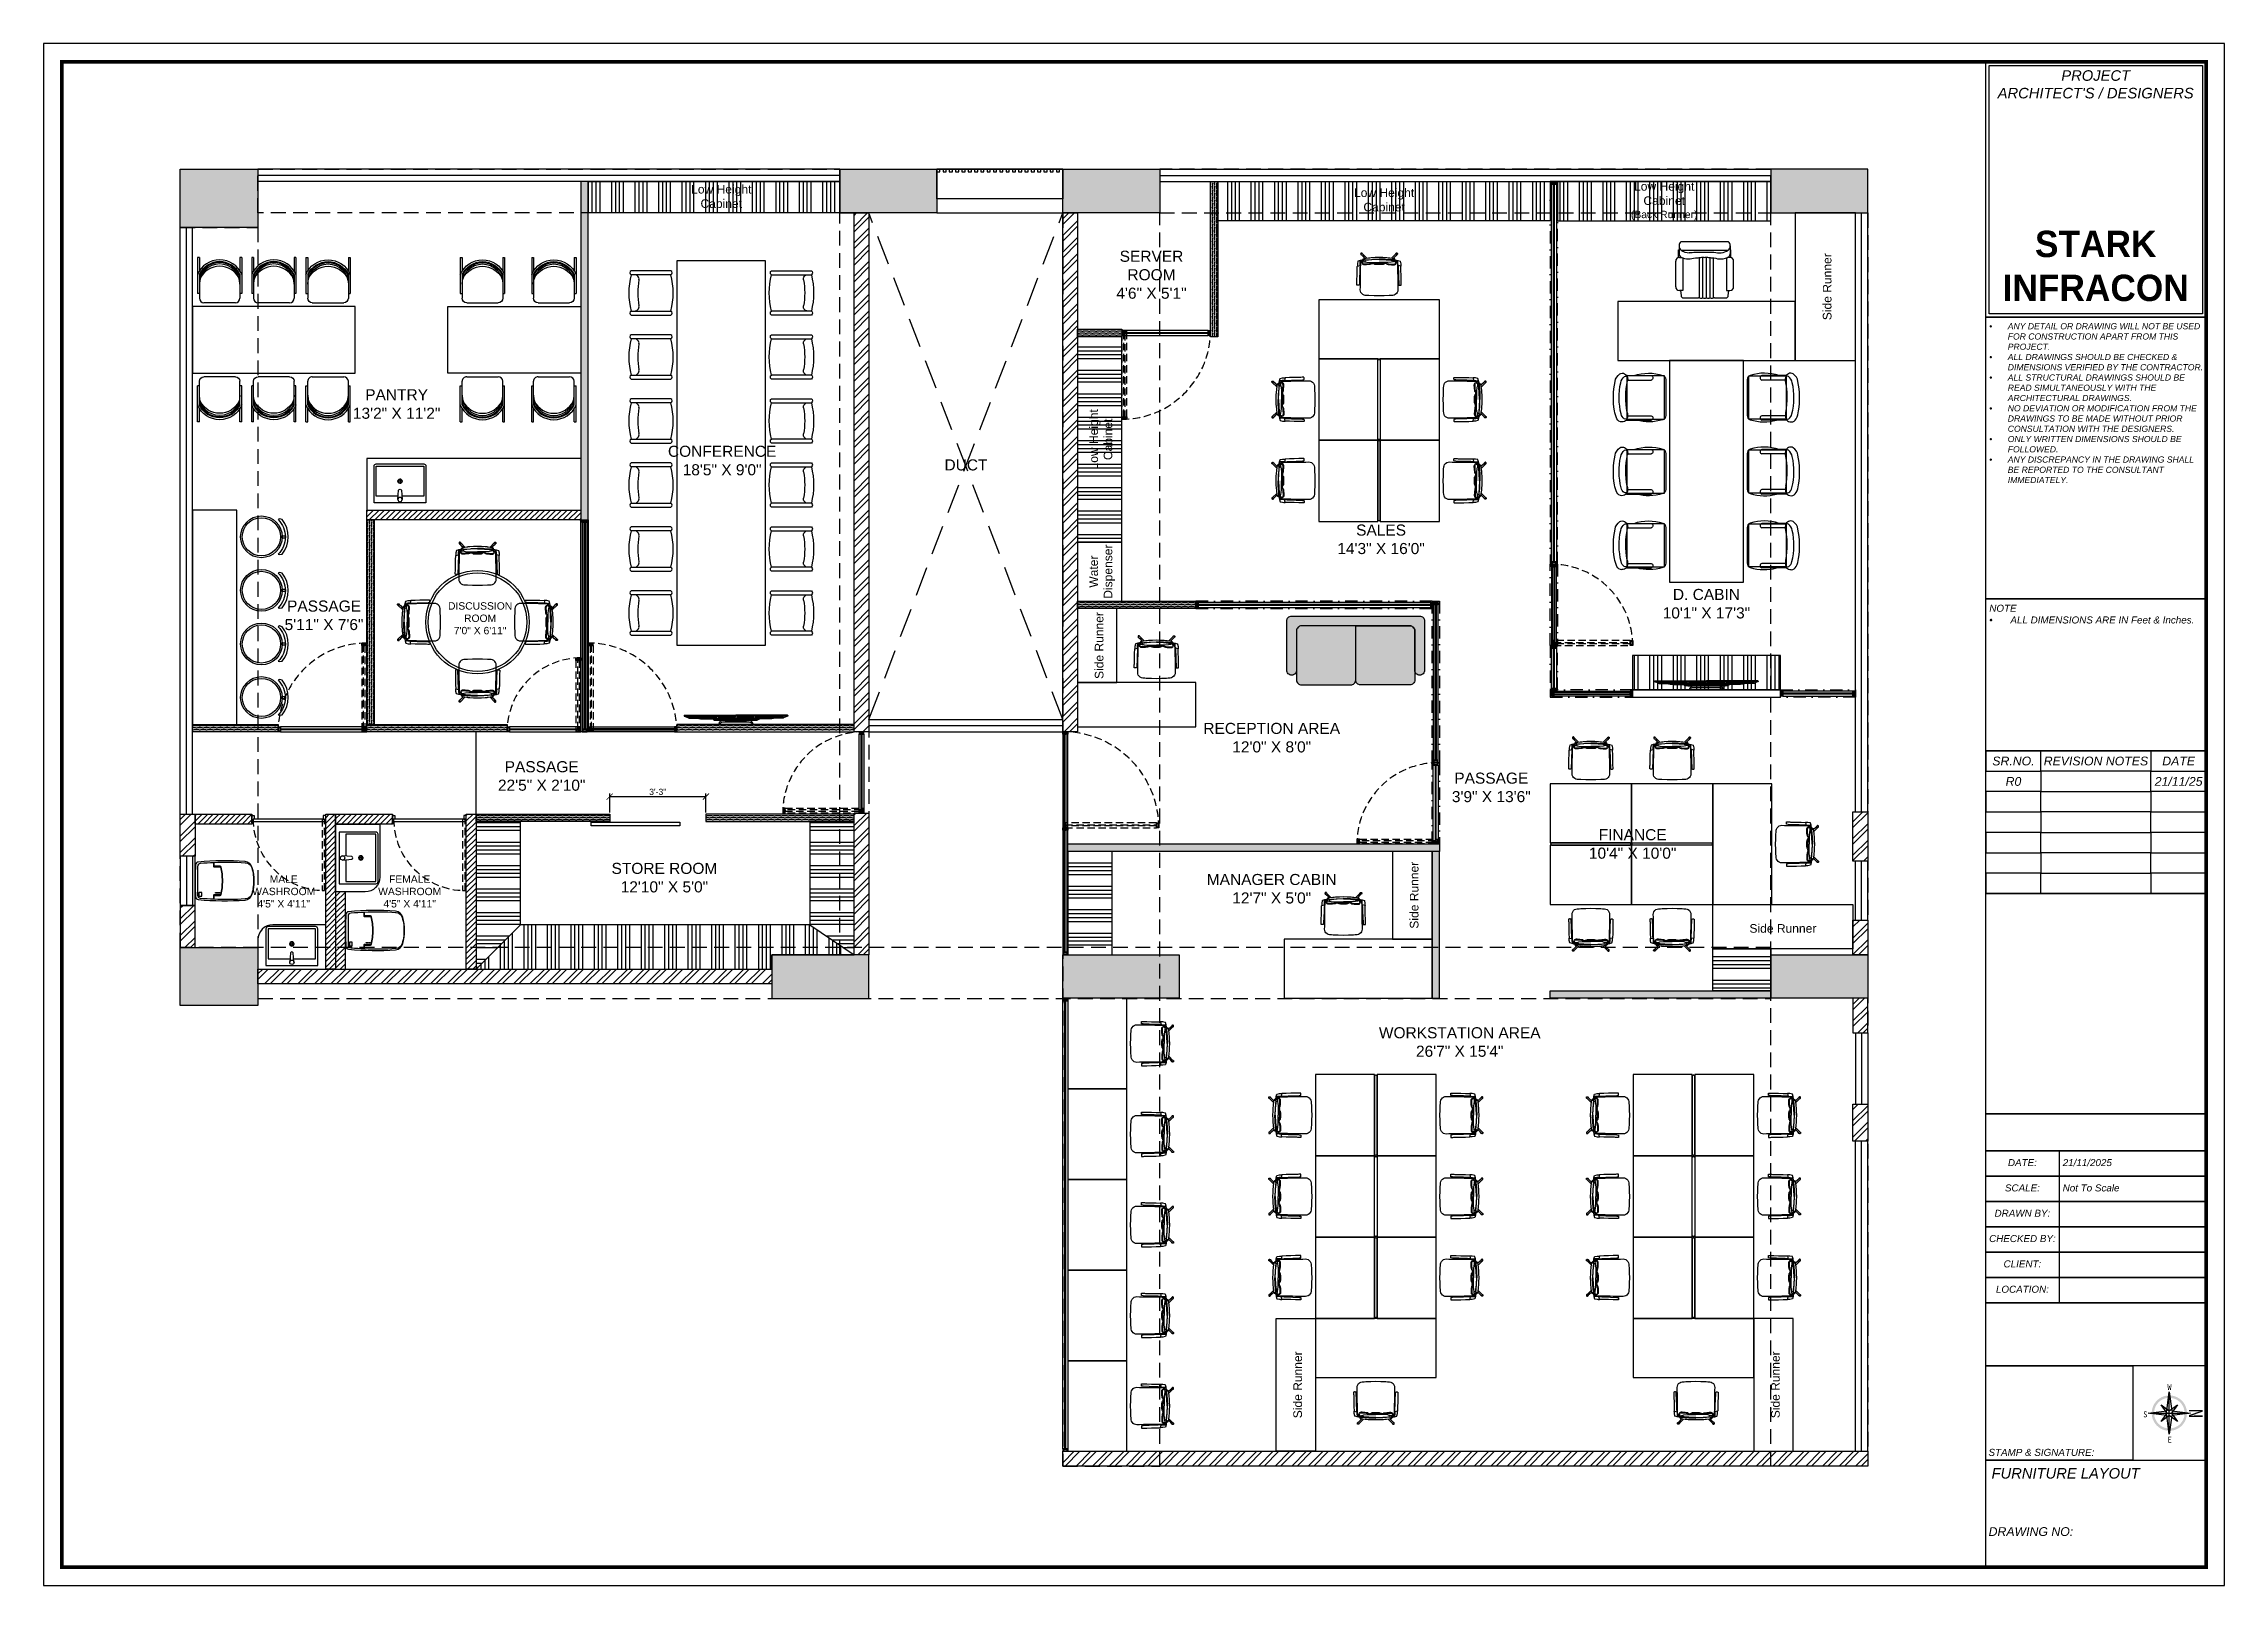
# Model space of a CAD drawing. Header units: inches. Extents: x -1805 to -919, y 1140 to 1766.
import ezdxf

# ---------------------------------------------------------------- set-up
doc = ezdxf.new("R2010")
doc.units = ezdxf.units.IN
for name, pattern in [('( Dashed )', [0.75, 0.5, -0.25]), ('( Hidden )', [0.375, 0.25, -0.125]), ('DASHDOT', [1, 0.5, -0.25, 0, -0.25])]:
    doc.linetypes.add(name, pattern=pattern)
for name, color, linetype in [('.', 252, 'Continuous'), ('I- Beam', 1, '( Hidden )'), ('I- Dimensions', 5, 'Continuous'), ('I- Doors', 161, 'Continuous'), ('I- Furniture', 42, 'Continuous'), ('I- Glass', 4, 'Continuous'), ('I- Partitions', 42, 'Continuous'), ('I- Sanitary Fixtures', 252, 'Continuous'), ('I- Text', 251, 'Continuous'), ('I- Tile Granite', 102, 'Continuous'), ('I- WAll', 251, 'Continuous'), ('I- Window', 140, 'Continuous')]:
    doc.layers.add(name, color=color, linetype=linetype)
doc.layers.add('I- Column', color=1, linetype='Continuous', lineweight=30)
doc.layers.add('I- Name Plate', color=250, linetype='Continuous', true_color=0x333333)
doc.styles.add('Annotative', font='arial.ttf')
doc.styles.add('Arial Narrow (bold)', font='ARIALNB.TTF')
doc.styles.add('Century Gothic (bold)', font='GOTHICB.TTF')
doc.styles.add('PDF Century Gothic Bold', font='GOTHICB.TTF')
doc.styles.add('PDF CenturyGothic-Bold Italic', font='ariali.ttf')
doc.styles.get("Standard").update_dxf_attribs({"font": 'arial.ttf'})
doc.dimstyles.new('ISO-25', dxfattribs={"dimtxt": 2.5, "dimasz": 2.5, "dimexe": 1.25, "dimexo": 0.625, "dimtad": 1, "dimlunit": 4, "dimtxsty": 'Annotative', "dimblk": 'ARCHTICK', "dimcen": 2.5, "dimadec": 0, "dimazin": 0, "dimtfac": 1, "dimtmove": 0, "dimatfit": 3, "dimfxl": 1, "dimarcsym": 0})
pattern_1 = [(45, (-977.828, 0), (-3.367596, 3.367596), []), (45, (-975.583, 0), (-3.367596, 3.367596), [])]
pattern_2 = [(180, (-977.8282, 0), (-1.3890625, -0.79375), [1.984375, -0.396875, 0, -0.396875])]
pattern_3 = [(45, (-977.8282, 0), (-1.122532, 1.122532), [])]
pattern_4 = [(90, (-977.8282, 0), (-0.79375, 1.3890625), [1.984375, -0.396875, 0, -0.396875])]

msp = doc.modelspace()

# ---------------------------------------------------------------- texts
at = {"layer": 'I- Name Plate', "lineweight": 30, "attachment_point": 1}
for s, insert, char_height, width, style in [("\\pxqc;PROJECT \\PARCHITECT'S / DESIGNERS", (-1022.366, 1755.366, 0), 4.28322, 101.67735, 'PDF CenturyGothic-Bold Italic'), ('\\pxqc;STARK \\PINFRACON', (-1022.366, 1690.199, 0), 10.70806, 101.67735, 'PDF Century Gothic Bold'), ('\\pxi-3,l3,ql,t3;{\\fSymbol|b0|i1|c2|p18;·^I}ANY DETAIL OR DRAWING WILL NOT BE USED FOR CONSTRUCTION APART FROM THIS PROJECT.\\P{\\fSymbol|b0|i1|c2|p18;·^I}ALL DRAWINGS SHOULD BE CHECKED & DIMENSIONS VERIFIED BY THE CONTRACTOR.\\P{\\fSymbol|b0|i1|c2|p18;·^I}ALL STRUCTURAL DRAWINGS SHOULD BE READ SIMULTANEOUSLY WITH THE ARCHITECTURAL DRAWINGS.\\P{\\fSymbol|b0|i1|c2|p18;·^I}NO DEVIATION OR MODIFICATION FROM THE DRAWINGS TO BE MADE WITHOUT PRIOR CONSULTATION WITH THE DESIGNERS.\\P{\\fSymbol|b0|i1|c2|p18;·^I}ONLY WRITTEN DIMENSIONS SHOULD BE FOLLOWED.\\P{\\fSymbol|b0|i1|c2|p18;·^I}ANY DISCREPANCY IN THE DRAWING SHALL BE REPORTED TO THE CONSULTANT IMMEDIATELY.', (-1014.731, 1652.665, 0), 2.498547, 86.57173, 'PDF CenturyGothic-Bold Italic'), ('\\pxi-3,l3,ql,t3;NOTE\\P\\pq*;{\\fSymbol|b0|i1|c2|p18;·^I}ALL DIMENSIONS ARE IN Feet & Inches.', (-1014.731, 1538.303, 0), 2.85548, 86.57173, 'PDF CenturyGothic-Bold Italic'), ('\\pxi-3,l3,qc,t3;SR.NO.', (-1014.731, 1476.626, 0), 3.56935, 19.61831, 'PDF CenturyGothic-Bold Italic'), ('\\pxi-3,l3,qc,t3;REVISION NOTES', (-997.405, 1476.626, 0), 3.56935, 51.95119, 'PDF CenturyGothic-Bold Italic'), ('\\pxi-3,l3,qc,t3;DATE', (-947.654, 1476.626, 0), 3.56935, 19.61831, 'PDF CenturyGothic-Bold Italic'), ('\\pxi-3,l3,qc,t3;R0', (-1014.731, 1468.338, 0), 3.56935, 19.61831, 'PDF CenturyGothic-Bold Italic'), ('\\pxi-3,l3,qc,t3;21/11/25', (-947.654, 1468.338, 0), 3.56935, 19.61831, 'PDF CenturyGothic-Bold Italic'), ('\\pxi-3,l3,qc,t3;DATE:', (-1016.337, 1313.177, 0), 2.85548, 30.10612, 'PDF CenturyGothic-Bold Italic'), ('\\pxi-3,l3,ql,t3;21/11/2025', (-984.924, 1313.177, 0), 2.85548, 30.10612, 'PDF CenturyGothic-Bold Italic'), ('\\pxi-3,l3,qc,t3;SCALE:', (-1016.337, 1302.89, 0), 2.85548, 30.10612, 'PDF CenturyGothic-Bold Italic'), ('\\pxi-3,l3,ql,t3;Not To Scale', (-984.924, 1302.89, 0), 2.85548, 30.10612, 'PDF CenturyGothic-Bold Italic'), ('\\pxi-3,l3,qc,t3;DRAWN BY:', (-1016.337, 1292.603, 0), 2.85548, 30.10612, 'PDF CenturyGothic-Bold Italic'), ('\\pxi-3,l3,qc,t3;CHECKED BY:', (-1016.337, 1282.316, 0), 2.85548, 30.10612, 'PDF CenturyGothic-Bold Italic'), ('\\pxi-3,l3,qc,t3;CLIENT:', (-1016.337, 1272.029, 0), 2.85548, 30.10612, 'PDF CenturyGothic-Bold Italic'), ('\\pxi-3,l3,qc,t3;LOCATION:', (-1016.337, 1261.742, 0), 2.85548, 30.10612, 'PDF CenturyGothic-Bold Italic'), ('\\pxi-3,l3,qc,t3;STAMP & SIGNATURE:', (-1016.159, 1195.497, 0), 2.85548, 45.17445, 'PDF CenturyGothic-Bold Italic'), ('\\A1;\\pxi-3,l3,ql,t3;FURNITURE LAYOUT', (-1013.814, 1187.699, 0), 4.28322, 71.54362, 'PDF CenturyGothic-Bold Italic'), ('\\A1;\\pxi-3,l3,ql,t3;DRAWING NO:', (-1015.004, 1163.684, 0), 3.56935, 71.54362, 'PDF CenturyGothic-Bold Italic')]:
    msp.add_mtext(s, dxfattribs=dict(at, insert=insert, char_height=char_height, width=width, style=style))
at = {"layer": 'I- Text', "attachment_point": 1}
for s, width, insert, char_height in [('\\pxqc;Low Height \\PCabinet ^J{\\H0.85714x;(Back Runner)}', 43.71835, (-1168.613, 1709.978, 0), 3.5), ('\\pxqc;Low Height \\PCabinet ', 43.71835, (-1551.519, 1708.797, 0), 3.5), ('\\pxqc;Low Height \\PCabinet ', 43.71835, (-1282.343, 1707.391, 0), 3.5), ('\\pxqc;SERVER \\PROOM^J4\'6" X 5\'1"', 71.48649, (-1390.693, 1682.083, 0), 4.5), ('\\pxqc;PANTRY^J13\'2" X 11\'2"', 71.48649, (-1697.236, 1625.826, 0), 4.5), ('\\pxqc;CONFERENCE^J18\'5" X 9\'0"', 71.48649, (-1565.053, 1602.876, 0), 4.5), ('\\pxqc;DUCT', 71.48649, (-1466.027, 1597.346, 0), 4.5), ('\\pxqc;SALES\\P14\'3" X 16\'0"', 71.48649, (-1297.465, 1570.884, 0), 4.5), ('\\pxqc;D. CABIN\\P10\'1" X 17\'3"', 71.48649, (-1165.343, 1544.73, 0), 4.5), ('\\pxqc;PASSAGE^J5\'11" X 7\'6"', 71.48649, (-1726.71, 1540.017, 0), 4.5), ('\\pxqc;DISCUSSION \\PROOM^J7\'0" X 6\'11"', 71.48649, (-1663.331, 1539.318, 0), 3), ('\\pxqc;RECEPTION AREA\\P12\'0" X 8\'0"', 71.48649, (-1341.878, 1490.335, 0), 4.5), ('\\pxqc;PASSAGE\\P22\'5" X 2\'10"', 71.48649, (-1638.327, 1474.77, 0), 4.5), ('\\pxqc;PASSAGE\\P3\'9" X 13\'6"', 71.48649, (-1252.704, 1470.129, 0), 4.5), ('\\pxqc;FINANCE\\P10\'4" X 10\'0"', 71.48649, (-1195.306, 1447.162, 0), 4.5), ('\\pxqc;MALE \\PWASHROOM^J4\'5" X 4\'11"', 71.48649, (-1743.08, 1428.363, 0), 3), ('\\pxqc;FEMALE \\PWASHROOM^J4\'5" X 4\'11"', 71.48649, (-1691.927, 1428.363, 0), 3), ('\\pxqc;STORE ROOM\\P12\'10" X 5\'0"', 71.48649, (-1588.489, 1433.483, 0), 4.5), ('\\pxqc;MANAGER CABIN\\P12\'7" X 5\'0"', 71.48649, (-1341.878, 1428.974, 0), 4.5), ('\\pxqc;Side Runner', 43.71835, (-1120.406, 1408.597, 0), 3.5), ('\\pxqc;WORKSTATION AREA\\P26\'7" X 15\'4"', 71.48649, (-1265.524, 1366.732, 0), 4.5)]:
    msp.add_mtext_dynamic_manual_height_columns(s, width=width, gutter_width=12.5, heights=[0], dxfattribs=dict(at, insert=insert, char_height=char_height))
at = {"layer": 'I- Text', "char_height": 3.5, "attachment_point": 1, "rotation": 90}
for s, insert in [('\\pxqc;Side Runner', (-1082.331, 1645.595, 0)), ('\\pxqc;Low Height \\PCabinet ', (-1380.206, 1583.604, 0)), ('\\pxqc;Water \\PDispenser', (-1380.206, 1529.885, 0)), ('\\pxqc;Side Runner', (-1377.97, 1499.885, 0)), ('\\pxqc;Side Runner', (-1250.036, 1398.477, 0)), ('\\pxqc;Side Runner', (-1297.348, 1199.65, 0)), ('\\pxqc;Side Runner', (-1103.348, 1199.65, 0))]:
    msp.add_mtext_dynamic_manual_height_columns(s, width=43.71835, gutter_width=12.5, heights=[0], dxfattribs=dict(at, insert=insert))

# ---------------------------------------------------------------- blocks, each defined once
blk = doc.blocks.new('Chair')
at = {"layer": 'I- Furniture', "elevation": 0}
for points in [[(-201.968, 1576.565), (-201.97, 1576.6), (-201.972, 1576.651), (-201.974, 1576.711), (-201.978, 1576.788), (-201.978, 1576.806), (-201.979, 1576.807), (-201.984, 1576.809), (-201.988, 1576.81), (-201.993, 1576.81), (-201.998, 1576.81), (-202.003, 1576.809), (-202.007, 1576.807), (-202.008, 1576.807), (-202.008, 1576.806), (-202.008, 1576.804), (-202.008, 1576.797), (-202.008, 1576.789), (-202.008, 1576.784), (-202.007, 1576.769), (-202.007, 1576.757), (-202.007, 1576.743), (-202.005, 1576.686), (-202.004, 1576.627), (-202.002, 1576.576), (-202.002, 1576.574), (-202.002, 1576.573), (-202.001, 1576.573)], [(-201.951, 1576.528), (-201.956, 1576.53), (-201.958, 1576.536), (-201.959, 1576.54), (-201.961, 1576.552), (-201.962, 1576.593), (-201.962, 1576.644), (-201.964, 1576.706), (-201.964, 1576.741), (-201.964, 1576.784), (-201.965, 1576.832), (-201.966, 1576.866), (-201.964, 1576.883), (-201.958, 1576.899), (-201.948, 1576.913), (-201.934, 1576.925), (-201.919, 1576.932), (-201.903, 1576.936), (-201.879, 1576.937), (-201.858, 1576.939), (-201.796, 1576.941), (-201.733, 1576.943), (-201.671, 1576.941), (-201.608, 1576.939), (-201.588, 1576.937), (-201.563, 1576.936), (-201.547, 1576.932), (-201.533, 1576.925), (-201.518, 1576.913), (-201.509, 1576.899), (-201.503, 1576.883), (-201.501, 1576.866), (-201.502, 1576.832), (-201.502, 1576.784), (-201.502, 1576.741), (-201.503, 1576.706), (-201.505, 1576.644), (-201.505, 1576.593), (-201.506, 1576.552), (-201.508, 1576.54), (-201.509, 1576.536), (-201.511, 1576.53), (-201.516, 1576.528)], [(-201.499, 1576.565), (-201.497, 1576.6), (-201.495, 1576.651), (-201.493, 1576.711), (-201.489, 1576.788), (-201.488, 1576.806), (-201.488, 1576.807), (-201.483, 1576.809), (-201.478, 1576.81), (-201.474, 1576.81), (-201.469, 1576.81), (-201.464, 1576.809), (-201.46, 1576.807), (-201.459, 1576.807), (-201.459, 1576.806), (-201.459, 1576.804), (-201.459, 1576.797), (-201.459, 1576.789), (-201.459, 1576.784), (-201.459, 1576.769), (-201.46, 1576.757), (-201.46, 1576.743), (-201.462, 1576.686), (-201.463, 1576.627), (-201.464, 1576.576), (-201.465, 1576.574), (-201.465, 1576.573), (-201.465, 1576.573)], [(-201.933, 1576.497), (-201.943, 1576.499), (-201.949, 1576.501), (-201.966, 1576.504), (-201.994, 1576.512), (-201.995, 1576.513), (-202.001, 1576.543), (-202.001, 1576.556), (-202.002, 1576.573), (-202.001, 1576.573), (-201.969, 1576.566), (-201.968, 1576.565), (-201.968, 1576.56), (-201.966, 1576.554), (-201.963, 1576.549), (-201.96, 1576.547)], [(-201.968, 1576.56), (-201.967, 1576.538), (-201.966, 1576.512), (-201.966, 1576.507), (-201.966, 1576.505), (-201.968, 1576.505), (-201.968, 1576.505)], [(-201.96, 1576.503), (-201.957, 1576.509), (-201.955, 1576.514), (-201.952, 1576.525), (-201.948, 1576.532), (-201.947, 1576.532), (-201.946, 1576.53), (-201.944, 1576.525), (-201.929, 1576.485), (-201.926, 1576.48), (-201.924, 1576.479), (-201.922, 1576.48), (-201.92, 1576.483), (-201.918, 1576.486), (-201.916, 1576.489), (-201.912, 1576.496), (-201.909, 1576.497), (-201.903, 1576.497), (-201.894, 1576.497), (-201.883, 1576.496), (-201.866, 1576.494), (-201.822, 1576.49), (-201.809, 1576.489), (-201.734, 1576.487)], [(-201.887, 1576.474), (-201.945, 1576.415), (-201.948, 1576.413), (-201.95, 1576.413), (-201.953, 1576.413), (-201.955, 1576.413), (-201.957, 1576.415), (-201.959, 1576.417), (-201.96, 1576.42), (-201.96, 1576.422), (-201.959, 1576.425), (-201.958, 1576.427), (-201.939, 1576.445), (-201.908, 1576.477)], [(-201.734, 1576.492), (-201.822, 1576.496), (-201.881, 1576.501), (-201.903, 1576.502), (-201.91, 1576.502), (-201.912, 1576.501), (-201.917, 1576.492), (-201.921, 1576.487), (-201.924, 1576.485), (-201.926, 1576.485), (-201.929, 1576.49), (-201.943, 1576.526), (-201.948, 1576.534), (-201.95, 1576.533), (-201.952, 1576.525)], [(-201.815, 1576.529), (-201.815, 1576.529), (-201.815, 1576.534), (-201.815, 1576.534), (-201.82, 1576.537), (-201.825, 1576.539), (-201.829, 1576.541), (-201.843, 1576.544), (-201.853, 1576.545), (-201.879, 1576.547), (-201.897, 1576.548), (-201.908, 1576.548), (-201.925, 1576.547), (-201.93, 1576.546), (-201.94, 1576.543), (-201.942, 1576.542), (-201.939, 1576.536), (-201.936, 1576.527), (-201.932, 1576.515), (-201.928, 1576.503), (-201.925, 1576.494)], [(-201.815, 1576.534), (-201.818, 1576.538), (-201.825, 1576.544), (-201.834, 1576.55), (-201.845, 1576.553), (-201.868, 1576.555), (-201.887, 1576.557), (-201.903, 1576.558), (-201.917, 1576.558), (-201.923, 1576.557), (-201.928, 1576.555), (-201.933, 1576.553), (-201.936, 1576.55), (-201.939, 1576.547), (-201.941, 1576.544), (-201.941, 1576.543)], [(-201.931, 1576.516), (-201.912, 1576.518), (-201.9, 1576.519)], [(-201.914, 1576.498), (-201.921, 1576.492), (-201.922, 1576.491), (-201.923, 1576.491), (-201.924, 1576.492), (-201.925, 1576.493)], [(-201.543, 1576.479), (-201.601, 1576.471), (-201.608, 1576.47), (-201.612, 1576.469), (-201.62, 1576.469), (-201.637, 1576.467), (-201.685, 1576.464), (-201.733, 1576.463), (-201.782, 1576.464), (-201.83, 1576.467), (-201.847, 1576.469), (-201.855, 1576.469), (-201.859, 1576.47), (-201.865, 1576.471), (-201.924, 1576.479)], [(-201.911, 1576.504), (-201.909, 1576.51), (-201.9, 1576.519), (-201.884, 1576.525), (-201.84, 1576.529), (-201.815, 1576.529), (-201.804, 1576.529), (-201.768, 1576.529), (-201.734, 1576.529)], [(-201.822, 1576.542), (-201.809, 1576.541)], [(-201.809, 1576.541), (-201.807, 1576.541), (-201.803, 1576.542), (-201.796, 1576.545)], [(-201.805, 1576.534), (-201.796, 1576.545), (-201.792, 1576.548), (-201.785, 1576.552), (-201.775, 1576.554), (-201.767, 1576.555), (-201.762, 1576.555), (-201.733, 1576.555), (-201.704, 1576.555), (-201.7, 1576.555), (-201.692, 1576.554), (-201.682, 1576.552), (-201.675, 1576.548), (-201.671, 1576.545), (-201.662, 1576.534)], [(-201.804, 1576.529), (-201.805, 1576.534), (-201.79, 1576.539), (-201.777, 1576.541), (-201.733, 1576.543), (-201.69, 1576.541), (-201.676, 1576.539), (-201.662, 1576.534), (-201.662, 1576.529)], [(-201.733, 1576.492), (-201.645, 1576.496), (-201.586, 1576.501), (-201.564, 1576.502), (-201.557, 1576.502), (-201.555, 1576.501), (-201.549, 1576.492), (-201.546, 1576.487), (-201.543, 1576.485), (-201.541, 1576.485), (-201.538, 1576.49), (-201.524, 1576.526), (-201.519, 1576.534), (-201.517, 1576.533), (-201.515, 1576.525)], [(-201.507, 1576.503), (-201.51, 1576.509), (-201.512, 1576.514), (-201.514, 1576.525), (-201.518, 1576.532), (-201.52, 1576.532), (-201.521, 1576.53), (-201.523, 1576.525), (-201.538, 1576.485), (-201.541, 1576.48), (-201.543, 1576.479), (-201.544, 1576.48), (-201.547, 1576.483), (-201.549, 1576.486), (-201.551, 1576.489), (-201.555, 1576.496), (-201.557, 1576.497), (-201.564, 1576.497), (-201.573, 1576.497), (-201.583, 1576.496), (-201.601, 1576.494), (-201.645, 1576.49), (-201.658, 1576.489), (-201.733, 1576.487)], [(-201.556, 1576.504), (-201.557, 1576.51), (-201.567, 1576.519), (-201.583, 1576.525), (-201.626, 1576.529), (-201.652, 1576.529), (-201.662, 1576.529), (-201.699, 1576.529), (-201.733, 1576.529)], [(-201.658, 1576.541), (-201.66, 1576.541), (-201.664, 1576.542), (-201.671, 1576.545)], [(-201.644, 1576.542), (-201.658, 1576.541)], [(-201.652, 1576.529), (-201.652, 1576.529), (-201.651, 1576.534), (-201.651, 1576.534), (-201.646, 1576.537), (-201.641, 1576.539), (-201.638, 1576.541), (-201.623, 1576.544), (-201.614, 1576.545), (-201.588, 1576.547), (-201.569, 1576.548), (-201.559, 1576.548), (-201.542, 1576.547), (-201.537, 1576.546), (-201.527, 1576.543), (-201.525, 1576.542), (-201.527, 1576.536), (-201.531, 1576.527), (-201.534, 1576.515), (-201.539, 1576.503), (-201.542, 1576.494)], [(-201.651, 1576.534), (-201.648, 1576.538), (-201.642, 1576.544), (-201.633, 1576.55), (-201.621, 1576.553), (-201.599, 1576.555), (-201.579, 1576.557), (-201.564, 1576.558), (-201.55, 1576.558), (-201.544, 1576.557), (-201.539, 1576.555), (-201.534, 1576.553), (-201.531, 1576.55), (-201.528, 1576.547), (-201.526, 1576.544), (-201.525, 1576.543)], [(-201.58, 1576.474), (-201.522, 1576.415), (-201.518, 1576.413), (-201.517, 1576.413), (-201.514, 1576.413), (-201.512, 1576.413), (-201.509, 1576.415), (-201.508, 1576.417), (-201.507, 1576.42), (-201.507, 1576.422), (-201.508, 1576.425), (-201.509, 1576.427), (-201.528, 1576.445), (-201.558, 1576.477)], [(-201.536, 1576.516), (-201.555, 1576.518), (-201.567, 1576.519)], [(-201.549, 1576.494), (-201.546, 1576.492), (-201.545, 1576.491), (-201.544, 1576.491), (-201.543, 1576.492), (-201.542, 1576.493)], [(-201.534, 1576.497), (-201.523, 1576.499), (-201.518, 1576.501), (-201.501, 1576.504), (-201.473, 1576.512), (-201.472, 1576.513), (-201.466, 1576.543), (-201.465, 1576.556), (-201.465, 1576.573), (-201.466, 1576.573), (-201.498, 1576.566), (-201.499, 1576.565), (-201.499, 1576.56), (-201.5, 1576.554), (-201.504, 1576.549), (-201.507, 1576.547)], [(-201.499, 1576.56), (-201.5, 1576.538), (-201.501, 1576.512), (-201.501, 1576.507), (-201.501, 1576.505), (-201.499, 1576.505), (-201.499, 1576.505)], [(-201.938, 1576.422), (-201.939, 1576.42), (-201.942, 1576.416), (-201.944, 1576.413), (-201.946, 1576.411), (-201.95, 1576.41), (-201.953, 1576.41), (-201.956, 1576.411), (-201.959, 1576.413), (-201.961, 1576.416), (-201.962, 1576.419), (-201.962, 1576.423), (-201.961, 1576.426), (-201.959, 1576.429), (-201.956, 1576.431), (-201.951, 1576.434)], [(-201.529, 1576.422), (-201.527, 1576.42), (-201.525, 1576.416), (-201.523, 1576.413), (-201.52, 1576.411), (-201.517, 1576.41), (-201.514, 1576.41), (-201.51, 1576.411), (-201.508, 1576.413), (-201.506, 1576.416), (-201.505, 1576.419), (-201.505, 1576.423), (-201.506, 1576.426), (-201.508, 1576.429), (-201.511, 1576.431), (-201.516, 1576.434)]]:
    blk.add_lwpolyline(points, dxfattribs=at)
blk = doc.blocks.new('Conference chair')
at = {"layer": 'I- Furniture'}
for p, q in [((-63.64, 1378.25), (-63.64, 1362.05)), ((-48.88, 1362.05), (-48.88, 1378.25))]:
    blk.add_line(p, q, dxfattribs=at)
blk.add_lwpolyline([(-63.64, 1378.25, 0.555786), (-65.26, 1378.25), (-65.26, 1362.05, 0.555786), (-63.64, 1362.05, 0.12194), (-48.88, 1362.05, 0.555786), (-47.26, 1362.05), (-47.26, 1378.25, 0.555786), (-48.88, 1378.25, 0.12194)], format="xyb", close=True, dxfattribs=at)
for centre, radius, start, end in [((-61.84, 1376.83), 1.8, 180, 279.36892), ((-56.26, 1346.9), 28.65, 79.36342, 100.63658), ((-50.68, 1376.83), 1.8, 260.63108, 0)]:
    blk.add_arc(centre, radius, start, end, dxfattribs=at)
blk = doc.blocks.new('Boss chair')
at = {"layer": 'I- Furniture'}
for p, q in [((-0.29, 1382.08), (-0.07, 1382.08)), ((-0.29, 1378.95), (-0.29, 1382.08)), ((-0.07, 1383.7), (-0.07, 1380.65)), ((0.79, 1385.41), (19.85, 1385.41)), ((0.88, 1381.99), (19.85, 1381.99)), ((20.72, 1383.7), (20.72, 1380.41)), ((20.93, 1382.08), (20.72, 1382.08)), ((20.93, 1378.95), (20.93, 1382.08)), ((-1.44, 1367.09), (-1.44, 1377.45)), ((0.06, 1378.95), (1.05, 1378.95)), ((1.44, 1378.78), (1.44, 1365.59)), ((8.25, 1362.53), (8.25, 1379)), ((9.57, 1362.58), (9.57, 1379.11)), ((11.08, 1362.58), (11.08, 1379.12)), ((12.59, 1362.58), (12.59, 1379.02)), ((13.91, 1362.53), (13.91, 1378.82)), ((19.21, 1378.78), (19.21, 1365.59)), ((20.59, 1378.95), (19.61, 1378.95)), ((22.09, 1367.09), (22.09, 1377.45)), ((1.44, 1365.59), (0.06, 1365.59)), ((0.57, 1365.59), (0.72, 1363.5)), ((19.21, 1365.59), (20.59, 1365.59)), ((19.92, 1363.5), (20.08, 1365.59)), ((1.72, 1362.58), (7.79, 1362.58)), ((14.37, 1362.58), (18.93, 1362.58))]:
    blk.add_line(p, q, dxfattribs=at)
for centre, radius, start, end in [((2.05, 1383.7), 2.12, 126.28117, 233.73167), ((3.66, 1385.25), 4.34, 228.59742, 275.37456), ((16.18, 1387.3), 6.46, 251.20104, 304.67333), ((18.6, 1383.7), 2.12, 305.95874, 53.72362), ((0.06, 1377.45), 1.5, 90, 180), ((1.9, 1380.72), 1.97, 181.79455, 235.85565), ((3.26, 1383.56), 5.11, 241.13341, 274.34557), ((4.07, 1386.14), 7.68, 266.81235, 288.78236), ((4.31, 1390.42), 9.49, 268.55013, 283.63745), ((7.3, 1384.44), 3.33, 256.89697, 283.10303), ((7.07, 1381.29), 2.48, 257.91095, 293.58361), ((8.81, 1384.44), 3.33, 256.89697, 283.10303), ((8.48, 1384.08), 5.08, 265.26531, 282.38833), ((10.31, 1382.34), 3.32, 256.82072, 283.43212), ((10.32, 1384.44), 3.33, 256.89697, 283.10303), ((11.83, 1384.43), 3.33, 256.89697, 283.10303), ((12.17, 1384.08), 5.08, 257.61167, 274.73469), ((13.35, 1384.44), 3.33, 256.89697, 283.10303), ((13.53, 1380.77), 1.99, 241.84992, 286.65552), ((16.37, 1384.59), 6.16, 248.34405, 275.84163), ((17.38, 1383.63), 5.18, 265.74215, 304.72627), ((18.92, 1380.48), 1.8, 321.70923, 357.50105), ((20.59, 1377.45), 1.5, 0, 90), ((0.06, 1367.09), 1.5, 180, 270), ((20.59, 1367.09), 1.5, 270, 0), ((1.72, 1363.58), 1, 184.27827, 269.99604), ((7.79, 1360.24), 2.34, 78.63827, 89.99604), ((8.81, 1365.34), 2.87, 258.63827, 285.2635), ((10.32, 1365.34), 2.86, 254.7143, 285.33176), ((11.84, 1365.34), 2.86, 254.66901, 285.28494), ((13.34, 1365.34), 2.86, 254.72194, 281.34222), ((14.37, 1360.24), 2.34, 89.99604, 101.34222), ((18.93, 1363.58), 1, 269.99604, 355.71986)]:
    blk.add_arc(centre, radius, start, end, dxfattribs=at)
blk = doc.blocks.new('Visitor chair')
at = {"layer": 'I- Furniture'}
for p, q in [((-34.83, 1376.63), (-34.83, 1366.64)), ((-33.02, 1376.23), (-33.02, 1366.64)), ((-18.56, 1376.26), (-18.56, 1366.64)), ((-17.93, 1376.31), (-16.81, 1376.69)), ((-16.75, 1376.77), (-16.75, 1366.64)), ((-33.19, 1360.74), (-18.62, 1360.74))]:
    blk.add_line(p, q, dxfattribs=at)
blk.add_lwpolyline([(-34.69, 1376.63), (-17.13, 1376.63), (-17.13, 1361.36), (-34.69, 1361.36)], close=True, dxfattribs=at)
for centre, radius, start, end in [((-25.92, 1351.03), 31.04, 79.97119, 102.20486), ((-21.71, 1371.7), 9.97, 63.91136, 83.15507), ((-33.71, 1378.4), 2.09, 149.91326, 259.80055), ((-17.14, 1367.73), 18.67, 161.41282, 197.93061), ((-31.72, 1376.79), 4.65, 99.54005, 145.06631), ((-33.85, 1377.09), 0.785, 148.17765, 252.68484), ((-31.15, 1374.86), 4.28, 100.8695, 141.92128), ((-33.24, 1379.09), 2.87, 252.93425, 281.29802), ((-26.02, 1347.54), 29.5, 77.98658, 103.18242), ((-25.96, 1351.45), 28.27, 76.32723, 102.25131), ((-18.71, 1381.36), 5.1, 256.76042, 277.26576), ((-19.75, 1375.98), 2.97, 34.54726, 80.78934), ((-18.08, 1377.2), 0.908, 271.39597, 30.66152), ((-18.29, 1378.6), 2.27, 359.53779, 64.64629), ((-34.14, 1367.61), 18.12, 341.90607, 16.28405), ((-19, 1378.72), 2.98, 317.12026, 357.38814), ((-33.93, 1366.97), 0.963, 199.59857, 340.40063), ((-17.65, 1366.97), 0.963, 199.59937, 340.40143), ((-33.19, 1362.54), 1.8, 197.93061, 270), ((-18.62, 1362.54), 1.8, 270, 341.90607)]:
    blk.add_arc(centre, radius, start, end, dxfattribs=at)
blk = doc.blocks.new('canteen chairs')
at = {"layer": 'I- Furniture'}
for p, q in [((26.77, 1187.67, 0), (26.77, 1173.04, 0)), ((27.52, 1187.67, 0), (26.77, 1187.67, 0)), ((27.52, 1187.67, 0), (27.52, 1182.2, 0)), ((44.02, 1187.67, 0), (44.02, 1182.2, 0)), ((44.77, 1187.67, 0), (44.02, 1187.67, 0)), ((44.77, 1187.67, 0), (44.77, 1173.04, 0)), ((27.52, 1180.76, 0), (27.52, 1171.17, 0)), ((27.9, 1179.26, 0), (27.52, 1179.26, 0)), ((27.9, 1180.76, 0), (27.9, 1179.26, 0)), ((43.65, 1180.76, 0), (43.65, 1179.26, 0)), ((43.65, 1179.26, 0), (44.02, 1179.26, 0)), ((44.02, 1180.76, 0), (44.02, 1171.17, 0)), ((27.52, 1173.04, 0), (26.77, 1173.04, 0)), ((42.15, 1169.29, 0), (29.4, 1169.29, 0)), ((44.77, 1173.04, 0), (44.02, 1173.04, 0))]:
    blk.add_line(p, q, dxfattribs=at)
for centre, radius, start, end in [((35.77, 1177.01, 0), 9.75, 22.61986, 157.38014), ((35.77, 1176.9, 0), 9.11, 25.05762, 154.94238), ((35.77, 1176.81, 0), 8.25, 0, 180), ((35.77, 1176.83, 0), 8.8, 26.48104, 153.51896), ((35.77, 1175.34, 0), 8.8, 26.48104, 153.51896), ((29.4, 1171.17, 0), 1.88, 180, 270), ((42.15, 1171.17, 0), 1.88, 270, 0)]:
    blk.add_arc(centre, radius, start, end, dxfattribs=at)
blk = doc.blocks.new('High chair')
at = {"layer": 'I- Furniture', "elevation": 0}
for points in [[(63.2, 1185.2, -0.423227), (82.9, 1185.2), (83.1, 1186.2), (82.9, 1187.5, 0.361278), (63.2, 1187.5), (62.7, 1186)], [(72.4, 1189.3), (73, 1189.3), (73.7, 1189.3), (73.7, 1187.5, 0.028565), (72.4, 1187.5)]]:
    blk.add_lwpolyline(points, format="xyb", close=True, dxfattribs=at)
at = {"layer": 'I- Furniture'}
for radius in [11.9, 10.9]:
    blk.add_circle((73, 1175.7, 0), radius, dxfattribs=at)
blk = doc.blocks.new('Basin')
at = {"layer": 'I- Sanitary Fixtures'}
for p, q in [((-623.39, 1591.26, 0), (-621.2, 1591.26, 0)), ((-622.29, 1592.35, 0), (-622.29, 1590.16, 0))]:
    blk.add_line(p, q, dxfattribs=at)
at = {"layer": 'I- Sanitary Fixtures', "elevation": 0}
blk.add_lwpolyline([(-611.79, 1582.51), (-611.79, 1597.38, 0.414214), (-612.67, 1598.26), (-631.92, 1598.26, 0.414214), (-632.79, 1597.38), (-632.79, 1582.51)], format="xyb", close=True, dxfattribs=at)
blk.add_lwpolyline([(-621.52, 1585.13), (-612.67, 1585.13), (-612.67, 1597.38), (-631.92, 1597.38), (-631.92, 1585.13), (-623.06, 1585.13)], dxfattribs=at)
blk.add_lwpolyline([(-621.42, 1583.82), (-621.72, 1587.65, 0.579816), (-622.86, 1587.65), (-623.17, 1583.82)], format="xyb", dxfattribs=at)
at = {"layer": 'I- Sanitary Fixtures'}
blk.add_circle((-622.29, 1583.82, 0), 0.875, dxfattribs=at)
at = {"layer": 'I- Sanitary Fixtures', "extrusion": (0, 0, -1)}
for major_axis, start_param, end_param in [((-0.619, -0.619), 5.497787, 11.780972), ((-0.541, 0.541), 3.926991, 10.210176)]:
    blk.add_ellipse((-622.29, 1591.26, 0), major_axis=major_axis, ratio=1, start_param=start_param, end_param=end_param, dxfattribs=at)
blk = doc.blocks.new('WC')
at = {"layer": 'I- Sanitary Fixtures', "elevation": 0}
for points in [[(-827.84, 1462.76, 0.0169), (-827.62, 1456.24, 0.368917), (-826.54, 1455.14, 0.03929), (-807.49, 1454.93, 0.312937), (-804.59, 1457.43, 0.139853), (-804.59, 1468.09, 0.312937), (-807.49, 1470.6, 0.03929), (-826.54, 1470.39, 0.368917), (-827.62, 1469.29, 0.0169)], [(-826.66, 1462.76), (-826.66, 1468.74, -0.389506), (-825.58, 1469.92, -0.01351), (-820.14, 1470.24, -0.030984), (-807.49, 1470.11, -0.000732), (-807.19, 1470.08, -0.219238), (-805.07, 1468.77, -0.098597), (-804.1, 1462.76, -0.098597), (-805.07, 1456.76, -0.219238), (-807.19, 1455.45, -0.000732), (-807.49, 1455.41, -0.030984), (-820.14, 1455.28, -0.01351), (-825.58, 1455.61, -0.389506), (-826.66, 1456.79)], [(-825.28, 1456.52, 0.414214), (-825.08, 1456.72), (-825.08, 1457.85, 0.414214), (-825.28, 1458.05), (-826.06, 1458.05, 0.414214), (-826.26, 1457.85), (-826.26, 1456.72, 0.414214), (-826.06, 1456.52)]]:
    blk.add_lwpolyline(points, format="xyb", close=True, dxfattribs=at)
for points in [[(-820.41, 1470.24), (-820.41, 1468.75, 0.414214), (-820.09, 1468.43), (-817.69, 1468.43, -0.348217), (-817.5, 1468.28, -0.057678), (-816.86, 1462.76, -0.057678), (-817.5, 1457.25, -0.348217), (-817.69, 1457.09), (-820.09, 1457.09, 0.414214), (-820.41, 1456.78), (-820.41, 1455.29)], [(-820.13, 1455.28), (-820.13, 1456.78, -0.414214), (-820.09, 1456.82), (-817.69, 1456.82, 0.348217), (-817.23, 1457.18, 0.057678), (-816.58, 1462.76, 0.057678), (-817.23, 1468.34, 0.348217), (-817.69, 1468.71), (-820.09, 1468.71, -0.414214), (-820.13, 1468.75), (-820.13, 1470.24)]]:
    blk.add_lwpolyline(points, format="xyb", dxfattribs=at)
for points in [[(-819.48, 1457.95), (-819.26, 1457.95), (-819.26, 1457.72), (-819.48, 1457.72)], [(-819.13, 1457.95), (-818.9, 1457.95), (-818.9, 1457.72), (-819.13, 1457.72)], [(-818.77, 1457.95), (-818.55, 1457.95), (-818.55, 1457.72), (-818.77, 1457.72)], [(-818.41, 1457.95), (-818.19, 1457.95), (-818.19, 1457.72), (-818.41, 1457.72)], [(-818.06, 1457.95), (-817.83, 1457.95), (-817.83, 1457.72), (-818.06, 1457.72)]]:
    blk.add_lwpolyline(points, close=True, dxfattribs=at)
blk = doc.blocks.new('_ArchTick')
at = {"color": 0, "linetype": 'ByBlock', "const_width": 0.15}
blk.add_lwpolyline([(-0.5, -0.5), (0.5, 0.5)], dxfattribs=at)
blk = doc.blocks.new('*D40')
at = {"layer": 'Defpoints', "color": 0, "transparency": 16777216}
for p in [(-1574.95, 1453.25, 0), (-1535.95, 1460.39), (-1535.95, 1453.25, 0)]:
    blk.add_point(p, dxfattribs=at)
at = {"layer": 'I- Dimensions', "color": 0, "lineweight": -2, "transparency": 16777216}
for p, q in [((-1574.95, 1453.87), (-1574.95, 1461.64)), ((-1535.95, 1453.87), (-1535.95, 1461.64)), ((-1574.95, 1460.39), (-1535.95, 1460.39))]:
    blk.add_line(p, q, dxfattribs=at)
at = {"layer": 'I- Dimensions', "color": 0, "lineweight": -2, "transparency": 16777216, "xscale": 2.5, "yscale": 2.5, "zscale": 2.5, "rotation": 180}
blk.add_blockref('_ArchTick', (-1574.95, 1460.39), dxfattribs=at)
at = {"layer": 'I- Dimensions', "color": 0, "lineweight": -2, "transparency": 16777216, "xscale": 2.5, "yscale": 2.5, "zscale": 2.5}
blk.add_blockref('_ArchTick', (-1535.95, 1460.39), dxfattribs=at)
at = {"layer": 'I- Dimensions', "color": 0, "transparency": 16777216, "insert": (-1555.45, 1462.3), "char_height": 2.5, "attachment_point": 5, "style": 'Annotative'}
blk.add_mtext('3\'-3"', dxfattribs=at)
blk = doc.blocks.new('Television')
at = {"layer": 'I- Furniture', "color": 44}
for points in [[(1788, 37.1, 0.13121), (1787.9, 36.5, 0.169032), (1787.9, 36.5), (1788, 36.4, 0.205713), (1788.1, 36.4), (1788.3, 36.4, -0.118206), (1788.6, 36.3), (1790.9, 35.2, 0.105648), (1791.5, 35.1), (1824.2, 35.1)], [(1792.1, 35.4), (1792.1, 35.4, -0.099639), (1791.6, 35.5), (1791.1, 35.8, -0.215889), (1791, 35.9, -0.476075), (1791.1, 36.1, -0.244765)], [(1796.2, 35.1), (1797.5, 34.9, 0.02037), (1800, 34.6, 0.012056), (1802.7, 34.5), (1808.2, 34.5)], [(1807, 35.1), (1807.3, 34.8, 0.213415), (1807.4, 34.7), (1824.2, 34.7)], [(1807.9, 34.7, 0.072098), (1809.1, 33.7, 0.121861), (1809.2, 33.7)], [(1808.1, 34.4, 0.053076), (1809, 33.7), (1809.2, 33.7)], [(1810.2, 34.7), (1810.2, 34.1, 0.414214), (1810.3, 34.1), (1810.4, 34.1, 0.414214), (1810.4, 34.1), (1810.4, 34.7)], [(1810.3, 36.1, -0.414214), (1810.5, 35.9), (1810.5, 35.6, -0.414214), (1810.3, 35.4)], [(1810.6, 34.7), (1810.6, 34.1, 0.414214), (1810.6, 34.1), (1810.7, 34.1, 0.414214), (1810.7, 34.1), (1810.7, 34.7)], [(1810.9, 34.7), (1810.9, 34.1, 0.414214), (1811, 34.1), (1811.1, 34.1, 0.414214), (1811.1, 34.1), (1811.1, 34.7)], [(1811.3, 34.7), (1811.3, 34.1, 0.414214), (1811.3, 34.1), (1811.4, 34.1, 0.414214), (1811.4, 34.1), (1811.4, 34.7)], [(1811.7, 34.7), (1811.7, 34.1, 0.414214), (1811.7, 34.1), (1811.8, 34.1, 0.414214), (1811.8, 34.1), (1811.8, 34.7)], [(1812, 36.1, 0.414214), (1811.9, 35.9), (1811.9, 35.6, 0.414214), (1812, 35.4)], [(1812, 34.7), (1812, 34.1, 0.414214), (1812, 34.1), (1812.1, 34.1, 0.414214), (1812.1, 34.1), (1812.1, 34.7)], [(1812.4, 34.7), (1812.4, 34.1, 0.414214), (1812.4, 34.1), (1812.5, 34.1, 0.414214), (1812.5, 34.1), (1812.5, 34.7)], [(1812.7, 34.7), (1812.7, 34.1, 0.414214), (1812.7, 34.1), (1812.8, 34.1, 0.414214), (1812.8, 34.1), (1812.8, 34.7)], [(1813.1, 34.7), (1813.1, 34.1, 0.414214), (1813.1, 34.1), (1813.2, 34.1, 0.414214), (1813.2, 34.1), (1813.2, 34.7)], [(1813.4, 34.7), (1813.4, 34.1, 0.414214), (1813.4, 34.1), (1813.5, 34.1, 0.414214), (1813.5, 34.1), (1813.5, 34.7)], [(1813.8, 34.7), (1813.8, 34.1, 0.414214), (1813.8, 34.1), (1813.9, 34.1, 0.414214), (1813.9, 34.1), (1813.9, 34.7)], [(1814.1, 34.7), (1814.1, 34.1, 0.414214), (1814.1, 34.1), (1814.2, 34.1, 0.414214), (1814.2, 34.1), (1814.2, 34.7)], [(1814.5, 34.7), (1814.5, 34.1, 0.414214), (1814.5, 34.1), (1814.6, 34.1, 0.414214), (1814.6, 34.1), (1814.6, 34.7)], [(1814.8, 34.7), (1814.8, 34.1, 0.414214), (1814.8, 34.1), (1814.9, 34.1, 0.414214), (1815, 34.1), (1815, 34.7)], [(1815.2, 34.7), (1815.2, 34.1, 0.414214), (1815.2, 34.1), (1815.3, 34.1, 0.414214), (1815.3, 34.1), (1815.3, 34.7)], [(1815.5, 34.7), (1815.5, 34.1, 0.414214), (1815.6, 34.1), (1815.6, 34.1, 0.414214), (1815.7, 34.1), (1815.7, 34.7)], [(1815.9, 34.7), (1815.9, 34.1, 0.414214), (1815.9, 34.1), (1816, 34.1, 0.414214), (1816, 34.1), (1816, 34.7)], [(1816.2, 34.7), (1816.2, 34.1, 0.414214), (1816.3, 34.1), (1816.3, 34.1, 0.414214), (1816.4, 34.1), (1816.4, 34.7)], [(1816.6, 34.7), (1816.6, 34.1, 0.414214), (1816.6, 34.1), (1816.7, 34.1, 0.414214), (1816.7, 34.1), (1816.7, 34.7)], [(1816.9, 34.7), (1816.9, 34.1, 0.414214), (1817, 34.1), (1817.1, 34.1, 0.414214), (1817.1, 34.1), (1817.1, 34.7)], [(1817.3, 34.7), (1817.3, 34.1, 0.414214), (1817.3, 34.1), (1817.4, 34.1, 0.414214), (1817.4, 34.1), (1817.4, 34.7)], [(1817.6, 34.7), (1817.6, 34.1, 0.414214), (1817.7, 34.1), (1817.8, 34.1, 0.414214), (1817.8, 34.1), (1817.8, 34.7)], [(1818, 34.7), (1818, 34.1, 0.414214), (1818, 34.1), (1818.1, 34.1, 0.414214), (1818.1, 34.1), (1818.1, 34.7)], [(1818.4, 34.7), (1818.4, 34.1, 0.414214), (1818.4, 34.1), (1818.5, 34.1, 0.414214), (1818.5, 34.1), (1818.5, 34.7)], [(1818.7, 34.7), (1818.7, 34.1, 0.414214), (1818.7, 34.1), (1818.8, 34.1, 0.414214), (1818.8, 34.1), (1818.8, 34.7)], [(1819.1, 34.7), (1819.1, 34.1, 0.414214), (1819.1, 34.1), (1819.2, 34.1, 0.414214), (1819.2, 34.1), (1819.2, 34.7)], [(1819.4, 34.7), (1819.4, 34.1, 0.414214), (1819.4, 34.1), (1819.5, 34.1, 0.414214), (1819.5, 34.1), (1819.5, 34.7)], [(1819.8, 34.7), (1819.8, 34.1, 0.414214), (1819.8, 34.1), (1819.9, 34.1, 0.414214), (1819.9, 34.1), (1819.9, 34.7)], [(1820.1, 34.7), (1820.1, 34.1, 0.414214), (1820.1, 34.1), (1820.2, 34.1, 0.414214), (1820.2, 34.1), (1820.2, 34.7)], [(1820.5, 34.7), (1820.5, 34.1, 0.414214), (1820.5, 34.1), (1820.6, 34.1, 0.414214), (1820.6, 34.1), (1820.6, 34.7)], [(1820.8, 34.7), (1820.8, 34.1, 0.414214), (1820.8, 34.1), (1820.9, 34.1, 0.414214), (1820.9, 34.1), (1820.9, 34.7)], [(1821.2, 34.7), (1821.2, 34.1, 0.414214), (1821.2, 34.1), (1821.3, 34.1, 0.414214), (1821.3, 34.1), (1821.3, 34.7)], [(1821.5, 34.7), (1821.5, 34.1, 0.414214), (1821.5, 34.1), (1821.6, 34.1, 0.414214), (1821.7, 34.1), (1821.7, 34.7)], [(1821.9, 34.7), (1821.9, 34.1, 0.414214), (1821.9, 34.1), (1822, 34.1, 0.414214), (1822, 34.1), (1822, 34.7)], [(1822.2, 34.7), (1822.2, 34.1, 0.414214), (1822.3, 34.1), (1822.3, 34.1, 0.414214), (1822.4, 34.1), (1822.4, 34.7)], [(1822.6, 34.7), (1822.6, 34.1, 0.414214), (1822.6, 34.1), (1822.7, 34.1, 0.414214), (1822.7, 34.1), (1822.7, 34.7)], [(1822.9, 34.7), (1822.9, 34.1, 0.414214), (1823, 34.1), (1823, 34.1, 0.414214), (1823.1, 34.1), (1823.1, 34.7)], [(1823.3, 36.1, -0.414214), (1823.5, 35.9), (1823.5, 35.6, -0.414214), (1823.3, 35.4)], [(1823.3, 34.7), (1823.3, 34.1, 0.414214), (1823.3, 34.1), (1823.4, 34.1, 0.414214), (1823.4, 34.1), (1823.4, 34.7)], [(1823.6, 34.7), (1823.6, 34.1, 0.414214), (1823.7, 34.1), (1823.8, 34.1, 0.414214), (1823.8, 34.1), (1823.8, 34.7)], [(1824, 34.7), (1824, 34.1, 0.414214), (1824, 34.1), (1824.1, 34.1, 0.414214), (1824.1, 34.1), (1824.1, 34.7)], [(1860.4, 37.1, -0.13121), (1860.6, 36.5, -0.169032), (1860.6, 36.5), (1860.4, 36.4, -0.205713), (1860.4, 36.4), (1860.1, 36.4, 0.118206), (1859.9, 36.3), (1857.6, 35.2, -0.105648), (1857, 35.1), (1824.2, 35.1)], [(1841.5, 35.1), (1841.2, 34.8, -0.213415), (1841, 34.7), (1824.2, 34.7)], [(1824.5, 34.7), (1824.5, 34.1, -0.414214), (1824.5, 34.1), (1824.4, 34.1, -0.414214), (1824.4, 34.1), (1824.4, 34.7)], [(1824.8, 34.7), (1824.8, 34.1, -0.414214), (1824.8, 34.1), (1824.7, 34.1, -0.414214), (1824.7, 34.1), (1824.7, 34.7)], [(1825.2, 36.1, 0.414214), (1825, 35.9), (1825, 35.6, 0.414214), (1825.2, 35.4)], [(1825.2, 34.7), (1825.2, 34.1, -0.414214), (1825.2, 34.1), (1825.1, 34.1, -0.414214), (1825.1, 34.1), (1825.1, 34.7)], [(1825.5, 34.7), (1825.5, 34.1, -0.414214), (1825.5, 34.1), (1825.4, 34.1, -0.414214), (1825.4, 34.1), (1825.4, 34.7)], [(1825.9, 34.7), (1825.9, 34.1, -0.414214), (1825.9, 34.1), (1825.8, 34.1, -0.414214), (1825.8, 34.1), (1825.8, 34.7)], [(1826.2, 34.7), (1826.2, 34.1, -0.414214), (1826.2, 34.1), (1826.1, 34.1, -0.414214), (1826.1, 34.1), (1826.1, 34.7)], [(1826.6, 34.7), (1826.6, 34.1, -0.414214), (1826.6, 34.1), (1826.5, 34.1, -0.414214), (1826.5, 34.1), (1826.5, 34.7)], [(1826.9, 34.7), (1826.9, 34.1, -0.414214), (1826.9, 34.1), (1826.8, 34.1, -0.414214), (1826.8, 34.1), (1826.8, 34.7)], [(1827.3, 34.7), (1827.3, 34.1, -0.414214), (1827.3, 34.1), (1827.2, 34.1, -0.414214), (1827.2, 34.1), (1827.2, 34.7)], [(1827.6, 34.7), (1827.6, 34.1, -0.414214), (1827.6, 34.1), (1827.5, 34.1, -0.414214), (1827.5, 34.1), (1827.5, 34.7)], [(1828, 34.7), (1828, 34.1, -0.414214), (1828, 34.1), (1827.9, 34.1, -0.414214), (1827.9, 34.1), (1827.9, 34.7)], [(1828.4, 34.7), (1828.4, 34.1, -0.414214), (1828.3, 34.1), (1828.2, 34.1, -0.414214), (1828.2, 34.1), (1828.2, 34.7)], [(1828.7, 34.7), (1828.7, 34.1, -0.414214), (1828.7, 34.1), (1828.6, 34.1, -0.414214), (1828.6, 34.1), (1828.6, 34.7)], [(1829.1, 34.7), (1829.1, 34.1, -0.414214), (1829, 34.1), (1829, 34.1, -0.414214), (1828.9, 34.1), (1828.9, 34.7)], [(1829.4, 34.7), (1829.4, 34.1, -0.414214), (1829.4, 34.1), (1829.3, 34.1, -0.414214), (1829.3, 34.1), (1829.3, 34.7)], [(1829.8, 34.7), (1829.8, 34.1, -0.414214), (1829.7, 34.1), (1829.7, 34.1, -0.414214), (1829.6, 34.1), (1829.6, 34.7)], [(1830.1, 34.7), (1830.1, 34.1, -0.414214), (1830.1, 34.1), (1830, 34.1, -0.414214), (1830, 34.1), (1830, 34.7)], [(1830.5, 34.7), (1830.5, 34.1, -0.414214), (1830.5, 34.1), (1830.4, 34.1, -0.414214), (1830.3, 34.1), (1830.3, 34.7)], [(1830.8, 34.7), (1830.8, 34.1, -0.414214), (1830.8, 34.1), (1830.7, 34.1, -0.414214), (1830.7, 34.1), (1830.7, 34.7)], [(1831.2, 34.7), (1831.2, 34.1, -0.414214), (1831.2, 34.1), (1831.1, 34.1, -0.414214), (1831.1, 34.1), (1831.1, 34.7)], [(1831.5, 34.7), (1831.5, 34.1, -0.414214), (1831.5, 34.1), (1831.4, 34.1, -0.414214), (1831.4, 34.1), (1831.4, 34.7)], [(1831.9, 34.7), (1831.9, 34.1, -0.414214), (1831.9, 34.1), (1831.8, 34.1, -0.414214), (1831.8, 34.1), (1831.8, 34.7)], [(1832.2, 34.7), (1832.2, 34.1, -0.414214), (1832.2, 34.1), (1832.1, 34.1, -0.414214), (1832.1, 34.1), (1832.1, 34.7)], [(1832.6, 34.7), (1832.6, 34.1, -0.414214), (1832.6, 34.1), (1832.5, 34.1, -0.414214), (1832.5, 34.1), (1832.5, 34.7)], [(1832.9, 34.7), (1832.9, 34.1, -0.414214), (1832.9, 34.1), (1832.8, 34.1, -0.414214), (1832.8, 34.1), (1832.8, 34.7)], [(1833.3, 34.7), (1833.3, 34.1, -0.414214), (1833.3, 34.1), (1833.2, 34.1, -0.414214), (1833.2, 34.1), (1833.2, 34.7)], [(1833.6, 34.7), (1833.6, 34.1, -0.414214), (1833.6, 34.1), (1833.5, 34.1, -0.414214), (1833.5, 34.1), (1833.5, 34.7)], [(1834, 34.7), (1834, 34.1, -0.414214), (1834, 34.1), (1833.9, 34.1, -0.414214), (1833.9, 34.1), (1833.9, 34.7)], [(1834.4, 34.7), (1834.4, 34.1, -0.414214), (1834.3, 34.1), (1834.2, 34.1, -0.414214), (1834.2, 34.1), (1834.2, 34.7)], [(1834.7, 34.7), (1834.7, 34.1, -0.414214), (1834.7, 34.1), (1834.6, 34.1, -0.414214), (1834.6, 34.1), (1834.6, 34.7)], [(1835.1, 34.7), (1835.1, 34.1, -0.414214), (1835, 34.1), (1834.9, 34.1, -0.414214), (1834.9, 34.1), (1834.9, 34.7)], [(1835.4, 34.7), (1835.4, 34.1, -0.414214), (1835.4, 34.1), (1835.3, 34.1, -0.414214), (1835.3, 34.1), (1835.3, 34.7)], [(1835.8, 34.7), (1835.8, 34.1, -0.414214), (1835.7, 34.1), (1835.7, 34.1, -0.414214), (1835.6, 34.1), (1835.6, 34.7)], [(1836.1, 34.7), (1836.1, 34.1, -0.414214), (1836.1, 34.1), (1836, 34.1, -0.414214), (1836, 34.1), (1836, 34.7)], [(1836.5, 34.7), (1836.5, 34.1, -0.414214), (1836.4, 34.1), (1836.4, 34.1, -0.414214), (1836.3, 34.1), (1836.3, 34.7)], [(1836.4, 36.1, -0.414214), (1836.6, 35.9), (1836.6, 35.6, -0.414214), (1836.4, 35.4)], [(1836.8, 34.7), (1836.8, 34.1, -0.414214), (1836.8, 34.1), (1836.7, 34.1, -0.414214), (1836.7, 34.1), (1836.7, 34.7)], [(1837.2, 34.7), (1837.2, 34.1, -0.414214), (1837.2, 34.1), (1837.1, 34.1, -0.414214), (1837, 34.1), (1837, 34.7)], [(1837.5, 34.7), (1837.5, 34.1, -0.414214), (1837.5, 34.1), (1837.4, 34.1, -0.414214), (1837.4, 34.1), (1837.4, 34.7)], [(1837.9, 34.7), (1837.9, 34.1, -0.414214), (1837.9, 34.1), (1837.8, 34.1, -0.414214), (1837.8, 34.1), (1837.8, 34.7)], [(1838.2, 36.1, 0.414214), (1838, 35.9), (1838, 35.6, 0.414214), (1838.2, 35.4)], [(1838.2, 34.7), (1838.2, 34.1, -0.414214), (1838.2, 34.1), (1838.1, 34.1, -0.414214), (1838.1, 34.1), (1838.1, 34.7)], [(1840.6, 34.7, -0.072098), (1839.3, 33.7, -0.121861), (1839.3, 33.7)], [(1840.4, 34.4, -0.053076), (1839.4, 33.7), (1839.3, 33.7)], [(1852.3, 35.1), (1851, 34.9, -0.02037), (1848.5, 34.6, -0.012056), (1845.8, 34.5), (1840.3, 34.5)], [(1856.4, 35.4), (1856.4, 35.4, 0.099639), (1856.9, 35.5), (1857.3, 35.8, 0.215889), (1857.5, 35.9, 0.476075), (1857.4, 36.1, 0.244765)]]:
    blk.add_lwpolyline(points, format="xyb", dxfattribs=at)
for points in [[(1788, 37.1), (1824.2, 37.1)], [(1788.3, 36.4), (1824.2, 36.4)], [(1791.1, 36.1), (1810.3, 36.1)], [(1792.1, 35.4), (1810.3, 35.4)], [(1809.2, 34.1), (1824.2, 34.1)], [(1812, 36.1), (1823.3, 36.1)], [(1812, 35.4), (1823.3, 35.4)], [(1860.4, 37.1), (1824.2, 37.1)], [(1860.1, 36.4), (1824.2, 36.4)], [(1839.3, 34.1), (1824.2, 34.1)], [(1836.4, 36.1), (1825.2, 36.1)], [(1836.4, 35.4), (1825.2, 35.4)], [(1857.4, 36.1), (1838.2, 36.1)], [(1856.4, 35.4), (1838.2, 35.4)]]:
    blk.add_lwpolyline(points, dxfattribs=at)
at = {"layer": 'I- Furniture'}
blk.add_lwpolyline([(1835.7, 30.7), (1836.1, 30.7, 0.439951), (1836.3, 30.9, 0.356698), (1833.3, 33.4), (1815.1, 33.4, 0.356698), (1812.1, 30.9, 0.439951), (1812.4, 30.7), (1812.8, 30.7, 0.38315), (1813, 30.9, -0.346078), (1815.1, 32.4), (1833.3, 32.4, -0.346078), (1835.4, 30.9, 0.38315)], format="xyb", close=True, dxfattribs=at)
at = {"layer": 'I- Furniture', "color": 44}
for centre, radius, start, end in [((1808.1, 34.4), 0.0569, 45.9705, 159.0216), ((1824.2, 466.1), 432.7, 268.0107, 270), ((1824.2, 466.1), 432.7, 270, 271.9893), ((1840.4, 34.4), 0.0569, 20.9784, 134.0295)]:
    blk.add_arc(centre, radius, start, end, dxfattribs=at)
blk = doc.blocks.new('NORTH')
at = {"linetype": 'Continuous', "lineweight": 0}
h = blk.add_hatch(color=8, dxfattribs=at)
edge = h.paths.add_edge_path(flags=16)
edge.add_spline(control_points=[(123400, 207781), (123388, 207703), (123445, 207558), (123566, 207460), (123721, 207436), (123866, 207493), (123963, 207615), (123987, 207770), (123930, 207916), (123808, 208013), (123654, 208037), (123509, 207980), (123411, 207858), (123400, 207781)], knot_values=[0, 0, 0, 1, 2, 3, 4, 5, 6, 7, 8, 9, 10, 11, 12, 12, 12], degree=2, periodic=0)
edge = h.paths.add_edge_path()
edge.add_spline(control_points=[(123355, 207787), (123341, 207698), (123407, 207530), (123548, 207417), (123726, 207390), (123894, 207455), (124006, 207597), (124033, 207775), (123968, 207944), (123827, 208056), (123649, 208084), (123481, 208018), (123368, 207877), (123355, 207787)], knot_values=[0, 0, 0, 1, 2, 3, 4, 5, 6, 7, 8, 9, 10, 11, 12, 12, 12], degree=2, periodic=0)
for p, q in [((123687, 207365), (123687, 208108)), ((123317, 207737), (124058, 207737))]:
    blk.add_line(p, q)
for points in [[(124091, 207737), (123733, 207691), (123687, 207332), (123641, 207691), (123284, 207737), (123641, 207783), (123687, 208141), (123733, 207783)], [(123844, 207579), (123687, 207693), (123530, 207579), (123644, 207737), (123530, 207894), (123687, 207780), (123844, 207894), (123731, 207737)]]:
    blk.add_lwpolyline(points, close=True)
at = {"char_height": 116.65, "attachment_point": 1, "line_spacing_factor": 0.997128, "style": 'Century Gothic (bold)'}
for s, insert in [('{\\f@SimSun-ExtB|b1|i0|c0|p49;W}', (123650, 208293)), ('{\\f@SimSun-ExtB|b1|i0|c0|p49;S}', (123188, 207772)), ('{\\f@SimSun-ExtB|b1|i0|c0|p49;E}', (123653, 207289))]:
    blk.add_mtext(s, dxfattribs=dict(at, insert=insert))
at = {"insert": (124061, 207642), "char_height": 262.18, "attachment_point": 1, "rotation": 90, "line_spacing_factor": 0.974886, "style": 'Arial Narrow (bold)'}
blk.add_mtext('{\\f@SimSun-ExtB|b1|i0|c0|p49;\\C1;N}', dxfattribs=at)

# ---------------------------------------------------------------- dimensions: what is measured, and where the dimension line sits
at = {"layer": 'I- Dimensions'}
dim = msp.add_linear_dim(base=(-1535.954, 1460.394), p1=(-1574.954, 1453.246, 0), p2=(-1535.954, 1453.246, 0), dimstyle='ISO-25', dxfattribs=at)
dim.commit()
dim.dimension.update_dxf_attribs({"geometry": '*D40', "text_midpoint": (-1555.454, 1462.297)})

# ---------------------------------------------------------------- hatches: boundary and pattern name
at = {"layer": '.', "transparency": 33554623}
h = msp.add_hatch(dxfattribs=at)
h.set_pattern_fill('ANSI36', color=42, scale=0.25, angle=45)
h.set_pattern_definition(pattern_4)
h.paths.add_polyline_path([(-1586.652, 1572.722), (-1583.652, 1572.722), (-1583.652, 1710.16), (-1586.652, 1710.16)])
at = {"layer": '.', "transparency": 33554687}
h = msp.add_hatch(dxfattribs=at)
h.set_pattern_fill('ANSI34', color=42, scale=0.5, angle=45)
h.set_pattern_definition([(90, (-269.175, 0), (-9.525, 0), []), (90, (-267.588, 1.5875), (-9.525, 0), []), (90, (-266, 3.175), (-9.525, 0), []), (90, (-264.413, 4.7625), (-9.525, 0), [])])
h.paths.add_polyline_path([(-1481.546, 1697.432), (-1583.652, 1697.432), (-1583.652, 1710.16), (-1481.546, 1710.16)])
at = {"layer": '.', "transparency": 33554623}
h = msp.add_hatch(dxfattribs=at)
h.set_pattern_fill('ANSI36', color=42, scale=0.25, angle=45)
h.set_pattern_definition([(90, (-976.8282, 0), (-0.79375, 1.3890625), [1.984375, -0.396875, 0, -0.396875])])
h.paths.add_polyline_path([(-1330.974, 1710.16), (-1327.974, 1710.16), (-1327.974, 1647.16), (-1330.974, 1647.16)])
at = {"layer": '.', "transparency": 33554687}
h = msp.add_hatch(dxfattribs=at)
h.set_pattern_fill('ANSI34', color=42, scale=0.5, angle=45)
h.paths.add_polyline_path([(-1193.039, 1694.16), (-1327.974, 1694.16), (-1327.974, 1710.16), (-1193.039, 1710.16)])
h = msp.add_hatch(dxfattribs=at)
h.set_pattern_fill('ANSI34', color=42, scale=0.5, angle=45)
h.paths.add_polyline_path([(-1190.039, 1694.16), (-1103.514, 1694.16), (-1103.514, 1710.16), (-1190.039, 1710.16)])
at = {"layer": '.', "transparency": 33554623}
h = msp.add_hatch(dxfattribs=at)
h.set_pattern_fill('ANSI36', color=42, scale=0.25, angle=135)
h.set_pattern_definition(pattern_2)
h.paths.add_polyline_path([(-1366.974, 1647.16), (-1384.974, 1647.16), (-1384.974, 1650.16), (-1366.974, 1650.16)])
at = {"layer": '.', "transparency": 33554687}
h = msp.add_hatch(dxfattribs=at)
h.set_pattern_fill('ANSI34', color=42, scale=0.5, angle=135)
h.paths.add_polyline_path([(-1384.974, 1563.722), (-1366.974, 1563.722), (-1366.974, 1647.16), (-1384.974, 1647.16)])
at = {"layer": '.', "transparency": 33554623}
h = msp.add_hatch(dxfattribs=at)
h.set_pattern_fill('ANSI36', color=42, scale=0.25, angle=45)
h.set_pattern_definition(pattern_4)
h.paths.add_polyline_path([(-1673.652, 1572.722), (-1670.652, 1572.722), (-1670.652, 1489.722), (-1673.652, 1489.722)])
h = msp.add_hatch(dxfattribs=at)
h.set_pattern_fill('ANSI36', color=42, scale=0.25, angle=135)
h.paths.add_polyline_path([(-1384.974, 1539.722), (-1336.974, 1539.722), (-1336.974, 1536.722), (-1384.974, 1536.722)])
at = {"layer": '.', "transparency": 33554687}
h = msp.add_hatch(dxfattribs=at)
h.set_pattern_fill('ANSI34', color=42, scale=0.5, angle=45)
h.paths.add_polyline_path([(-1159.569, 1503.722), (-1099.569, 1503.722), (-1099.569, 1517.722), (-1159.569, 1517.722)])
edge = h.paths.add_edge_path(flags=0)
edge.add_line((-1150.498, 1507.453), (-1129.569, 1507.453))
edge = h.paths.add_edge_path(flags=16)
edge.add_arc((-1149.907, 1507.148), 0.665, 152.709351, 182.609693)
edge.add_arc((-1150.534, 1507.12), 0.0375, 182.609693, 220.986285)
edge.add_line((-1150.563, 1507.095), (-1150.493, 1507.031))
edge.add_arc((-1150.467, 1507.059), 0.038, 227.120495, 273.617718)
edge.add_line((-1150.465, 1507.021), (-1150.316, 1507.021))
edge.add_arc((-1150.316, 1506.741), 0.279, 63.034355, 90, ccw=False)
edge.add_line((-1150.189, 1506.99), (-1148.83, 1506.333))
edge.add_arc((-1148.501, 1507.015), 0.757, 244.20206, 268.325292)
edge.add_line((-1148.523, 1506.258), (-1129.569, 1506.258))
edge = h.paths.add_edge_path(flags=16)
edge.add_line((-1145.764, 1506.258), (-1145.026, 1506.146))
edge.add_arc((-1142.346, 1523.723), 17.781, 261.332342, 266.000055)
edge.add_arc((-1141.32, 1538.405), 32.498, 266.000055, 268.76298)
edge.add_line((-1142.021, 1505.914), (-1138.849, 1505.914))
edge = h.paths.add_edge_path(flags=16)
edge.add_line((-1139.532, 1506.258), (-1139.35, 1506.092))
edge.add_arc((-1139.294, 1506.153), 0.0827, 227.557217, 275.745323)
edge.add_line((-1139.286, 1506.071), (-1129.569, 1506.071))
edge = h.paths.add_edge_path(flags=16)
edge.add_arc((-1136.64, 1508.23), 3.201, 222.422717, 238.91785)
edge.add_arc((-1138.247, 1505.563), 0.087, 238.91785, 266.709232)
edge = h.paths.add_edge_path(flags=0)
edge.add_arc((-1138.914, 1505.881), 0.0329, 45.970507, 159.021622)
edge = h.paths.add_edge_path(flags=16)
edge.add_arc((-1129.569, 1755.467), 250.141, 268.010748, 270)
edge = h.paths.add_edge_path(flags=0)
edge.add_arc((-1136.64, 1508.235), 3.24, 225.970507, 238.12313)
edge.add_line((-1138.351, 1505.483), (-1138.252, 1505.476))
edge = h.paths.add_edge_path(flags=0)
edge.add_line((-1150.316, 1507.021), (-1129.569, 1507.021))
edge = h.paths.add_edge_path(flags=16)
edge.add_line((-1148.721, 1506.862), (-1137.617, 1506.862))
edge = h.paths.add_edge_path(flags=16)
edge.add_line((-1136.627, 1506.862), (-1130.115, 1506.862))
edge = h.paths.add_edge_path(flags=16)
edge.add_line((-1148.168, 1506.489), (-1137.617, 1506.489))
edge = h.paths.add_edge_path(flags=16)
edge.add_line((-1136.627, 1506.489), (-1130.115, 1506.489))
edge = h.paths.add_edge_path(flags=16)
edge.add_arc((-1148.168, 1507.196), 0.707, 247.239614, 270, ccw=False)
edge.add_line((-1148.442, 1506.544), (-1148.71, 1506.672))
edge.add_arc((-1148.645, 1506.807), 0.149, 195.634853, 244.365147, ccw=False)
edge.add_arc((-1148.716, 1506.787), 0.0754, 93.803113, 195.634853, ccw=False)
edge = h.paths.add_edge_path(flags=16)
edge.add_arc((-1137.617, 1506.763), 0.0987, 0, 90, ccw=False)
edge.add_line((-1137.518, 1506.763), (-1137.518, 1506.587))
edge.add_arc((-1137.617, 1506.587), 0.0987, -90, 0, ccw=False)
edge = h.paths.add_edge_path(flags=16)
edge.add_arc((-1136.627, 1506.763), 0.0987, 90, 180)
edge.add_line((-1136.725, 1506.763), (-1136.725, 1506.587))
edge.add_arc((-1136.627, 1506.587), 0.0987, 180, 270)
edge = h.paths.add_edge_path(flags=16)
edge.add_arc((-1130.115, 1506.763), 0.0987, 0, 90, ccw=False)
edge.add_line((-1130.016, 1506.763), (-1130.016, 1506.587))
edge.add_arc((-1130.115, 1506.587), 0.0987, -90, 0, ccw=False)
edge = h.paths.add_edge_path(flags=16)
edge.add_line((-1138.261, 1505.683), (-1129.569, 1505.683))
edge = h.paths.add_edge_path(flags=16)
edge.add_line((-1137.659, 1506.071), (-1137.659, 1505.737))
edge.add_arc((-1137.649, 1505.737), 0.00987, 180, 270)
edge.add_line((-1137.649, 1505.727), (-1137.596, 1505.727))
edge.add_arc((-1137.596, 1505.737), 0.00987, 270, 360)
edge.add_line((-1137.586, 1505.737), (-1137.586, 1506.071))
edge = h.paths.add_edge_path(flags=16)
edge.add_line((-1137.455, 1506.071), (-1137.455, 1505.737))
edge.add_arc((-1137.445, 1505.737), 0.00987, 180, 270)
edge.add_line((-1137.445, 1505.727), (-1137.392, 1505.727))
edge.add_arc((-1137.392, 1505.737), 0.00987, 270, 360)
edge.add_line((-1137.383, 1505.737), (-1137.383, 1506.071))
edge = h.paths.add_edge_path(flags=16)
edge.add_line((-1137.251, 1506.071), (-1137.251, 1505.737))
edge.add_arc((-1137.241, 1505.737), 0.00987, 180, 270)
edge.add_line((-1137.241, 1505.727), (-1137.188, 1505.727))
edge.add_arc((-1137.188, 1505.737), 0.00987, 270, 360)
edge.add_line((-1137.179, 1505.737), (-1137.179, 1506.071))
edge = h.paths.add_edge_path(flags=16)
edge.add_line((-1137.047, 1506.071), (-1137.047, 1505.737))
edge.add_arc((-1137.037, 1505.737), 0.00987, 180, 270)
edge.add_line((-1137.037, 1505.727), (-1136.985, 1505.727))
edge.add_arc((-1136.985, 1505.737), 0.00987, 270, 360)
edge.add_line((-1136.975, 1505.737), (-1136.975, 1506.071))
edge = h.paths.add_edge_path(flags=16)
edge.add_line((-1136.843, 1506.071), (-1136.843, 1505.737))
edge.add_arc((-1136.833, 1505.737), 0.00987, 180, 270)
edge.add_line((-1136.833, 1505.727), (-1136.781, 1505.727))
edge.add_arc((-1136.781, 1505.737), 0.00987, 270, 360)
edge.add_line((-1136.771, 1505.737), (-1136.771, 1506.071))
edge = h.paths.add_edge_path(flags=16)
edge.add_line((-1136.639, 1506.071), (-1136.639, 1505.737))
edge.add_arc((-1136.629, 1505.737), 0.00987, 180, 270)
edge.add_line((-1136.629, 1505.727), (-1136.577, 1505.727))
edge.add_arc((-1136.577, 1505.737), 0.00987, 270, 360)
edge.add_line((-1136.567, 1505.737), (-1136.567, 1506.071))
edge = h.paths.add_edge_path(flags=16)
edge.add_line((-1136.435, 1506.071), (-1136.435, 1505.737))
edge.add_arc((-1136.426, 1505.737), 0.00987, 180, 270)
edge.add_line((-1136.426, 1505.727), (-1136.373, 1505.727))
edge.add_arc((-1136.373, 1505.737), 0.00987, 270, 360)
edge.add_line((-1136.363, 1505.737), (-1136.363, 1506.071))
edge = h.paths.add_edge_path(flags=16)
edge.add_line((-1136.232, 1506.071), (-1136.232, 1505.737))
edge.add_arc((-1136.222, 1505.737), 0.00987, 180, 270)
edge.add_line((-1136.222, 1505.727), (-1136.169, 1505.727))
edge.add_arc((-1136.169, 1505.737), 0.00987, 270, 360)
edge.add_line((-1136.159, 1505.737), (-1136.159, 1506.071))
edge = h.paths.add_edge_path(flags=16)
edge.add_line((-1136.028, 1506.071), (-1136.028, 1505.737))
edge.add_arc((-1136.018, 1505.737), 0.00987, 180, 270)
edge.add_line((-1136.018, 1505.727), (-1135.965, 1505.727))
edge.add_arc((-1135.965, 1505.737), 0.00987, 270, 360)
edge.add_line((-1135.955, 1505.737), (-1135.955, 1506.071))
edge = h.paths.add_edge_path(flags=16)
edge.add_line((-1135.824, 1506.071), (-1135.824, 1505.737))
edge.add_arc((-1135.814, 1505.737), 0.00987, 180, 270)
edge.add_line((-1135.814, 1505.727), (-1135.761, 1505.727))
edge.add_arc((-1135.761, 1505.737), 0.00987, 270, 360)
edge.add_line((-1135.751, 1505.737), (-1135.751, 1506.071))
edge = h.paths.add_edge_path(flags=16)
edge.add_line((-1135.62, 1506.071), (-1135.62, 1505.737))
edge.add_arc((-1135.61, 1505.737), 0.00987, 180, 270)
edge.add_line((-1135.61, 1505.727), (-1135.557, 1505.727))
edge.add_arc((-1135.557, 1505.737), 0.00987, 270, 360)
edge.add_line((-1135.548, 1505.737), (-1135.548, 1506.071))
edge = h.paths.add_edge_path(flags=16)
edge.add_line((-1135.416, 1506.071), (-1135.416, 1505.737))
edge.add_arc((-1135.406, 1505.737), 0.00987, 180, 270)
edge.add_line((-1135.406, 1505.727), (-1135.354, 1505.727))
edge.add_arc((-1135.354, 1505.737), 0.00987, 270, 360)
edge.add_line((-1135.344, 1505.737), (-1135.344, 1506.071))
edge = h.paths.add_edge_path(flags=16)
edge.add_line((-1135.212, 1506.071), (-1135.212, 1505.737))
edge.add_arc((-1135.202, 1505.737), 0.00987, 180, 270)
edge.add_line((-1135.202, 1505.727), (-1135.15, 1505.727))
edge.add_arc((-1135.15, 1505.737), 0.00987, 270, 360)
edge.add_line((-1135.14, 1505.737), (-1135.14, 1506.071))
edge = h.paths.add_edge_path(flags=16)
edge.add_line((-1135.008, 1506.071), (-1135.008, 1505.737))
edge.add_arc((-1134.998, 1505.737), 0.00987, 180, 270)
edge.add_line((-1134.998, 1505.727), (-1134.946, 1505.727))
edge.add_arc((-1134.946, 1505.737), 0.00987, 270, 360)
edge.add_line((-1134.936, 1505.737), (-1134.936, 1506.071))
edge = h.paths.add_edge_path(flags=16)
edge.add_line((-1134.804, 1506.071), (-1134.804, 1505.737))
edge.add_arc((-1134.794, 1505.737), 0.00987, 180, 270)
edge.add_line((-1134.794, 1505.727), (-1134.742, 1505.727))
edge.add_arc((-1134.742, 1505.737), 0.00987, 270, 360)
edge.add_line((-1134.732, 1505.737), (-1134.732, 1506.071))
edge = h.paths.add_edge_path(flags=16)
edge.add_line((-1134.6, 1506.071), (-1134.6, 1505.737))
edge.add_arc((-1134.591, 1505.737), 0.00987, 180, 270)
edge.add_line((-1134.591, 1505.727), (-1134.538, 1505.727))
edge.add_arc((-1134.538, 1505.737), 0.00987, 270, 360)
edge.add_line((-1134.528, 1505.737), (-1134.528, 1506.071))
edge = h.paths.add_edge_path(flags=16)
edge.add_line((-1134.397, 1506.071), (-1134.397, 1505.737))
edge.add_arc((-1134.387, 1505.737), 0.00987, 180, 270)
edge.add_line((-1134.387, 1505.727), (-1134.334, 1505.727))
edge.add_arc((-1134.334, 1505.737), 0.00987, 270, 360)
edge.add_line((-1134.324, 1505.737), (-1134.324, 1506.071))
edge = h.paths.add_edge_path(flags=16)
edge.add_line((-1134.193, 1506.071), (-1134.193, 1505.737))
edge.add_arc((-1134.183, 1505.737), 0.00987, 180, 270)
edge.add_line((-1134.183, 1505.727), (-1134.13, 1505.727))
edge.add_arc((-1134.13, 1505.737), 0.00987, 270, 360)
edge.add_line((-1134.12, 1505.737), (-1134.12, 1506.071))
edge = h.paths.add_edge_path(flags=16)
edge.add_line((-1133.989, 1506.071), (-1133.989, 1505.737))
edge.add_arc((-1133.979, 1505.737), 0.00987, 180, 270)
edge.add_line((-1133.979, 1505.727), (-1133.926, 1505.727))
edge.add_arc((-1133.926, 1505.737), 0.00987, 270, 360)
edge.add_line((-1133.916, 1505.737), (-1133.916, 1506.071))
edge = h.paths.add_edge_path(flags=16)
edge.add_line((-1133.785, 1506.071), (-1133.785, 1505.737))
edge.add_arc((-1133.775, 1505.737), 0.00987, 180, 270)
edge.add_line((-1133.775, 1505.727), (-1133.722, 1505.727))
edge.add_arc((-1133.722, 1505.737), 0.00987, 270, 360)
edge.add_line((-1133.713, 1505.737), (-1133.713, 1506.071))
edge = h.paths.add_edge_path(flags=16)
edge.add_line((-1133.581, 1506.071), (-1133.581, 1505.737))
edge.add_arc((-1133.571, 1505.737), 0.00987, 180, 270)
edge.add_line((-1133.571, 1505.727), (-1133.519, 1505.727))
edge.add_arc((-1133.519, 1505.737), 0.00987, 270, 360)
edge.add_line((-1133.509, 1505.737), (-1133.509, 1506.071))
edge = h.paths.add_edge_path(flags=16)
edge.add_line((-1133.377, 1506.071), (-1133.377, 1505.737))
edge.add_arc((-1133.367, 1505.737), 0.00987, 180, 270)
edge.add_line((-1133.367, 1505.727), (-1133.315, 1505.727))
edge.add_arc((-1133.315, 1505.737), 0.00987, 270, 360)
edge.add_line((-1133.305, 1505.737), (-1133.305, 1506.071))
edge = h.paths.add_edge_path(flags=16)
edge.add_line((-1133.173, 1506.071), (-1133.173, 1505.737))
edge.add_arc((-1133.163, 1505.737), 0.00987, 180, 270)
edge.add_line((-1133.163, 1505.727), (-1133.111, 1505.727))
edge.add_arc((-1133.111, 1505.737), 0.00987, 270, 360)
edge.add_line((-1133.101, 1505.737), (-1133.101, 1506.071))
edge = h.paths.add_edge_path(flags=16)
edge.add_line((-1132.969, 1506.071), (-1132.969, 1505.737))
edge.add_arc((-1132.96, 1505.737), 0.00987, 180, 270)
edge.add_line((-1132.96, 1505.727), (-1132.907, 1505.727))
edge.add_arc((-1132.907, 1505.737), 0.00987, 270, 360)
edge.add_line((-1132.897, 1505.737), (-1132.897, 1506.071))
edge = h.paths.add_edge_path(flags=16)
edge.add_line((-1132.766, 1506.071), (-1132.766, 1505.737))
edge.add_arc((-1132.756, 1505.737), 0.00987, 180, 270)
edge.add_line((-1132.756, 1505.727), (-1132.703, 1505.727))
edge.add_arc((-1132.703, 1505.737), 0.00987, 270, 360)
edge.add_line((-1132.693, 1505.737), (-1132.693, 1506.071))
edge = h.paths.add_edge_path(flags=16)
edge.add_line((-1132.562, 1506.071), (-1132.562, 1505.737))
edge.add_arc((-1132.552, 1505.737), 0.00987, 180, 270)
edge.add_line((-1132.552, 1505.727), (-1132.499, 1505.727))
edge.add_arc((-1132.499, 1505.737), 0.00987, 270, 360)
edge.add_line((-1132.489, 1505.737), (-1132.489, 1506.071))
edge = h.paths.add_edge_path(flags=16)
edge.add_line((-1132.358, 1506.071), (-1132.358, 1505.737))
edge.add_arc((-1132.348, 1505.737), 0.00987, 180, 270)
edge.add_line((-1132.348, 1505.727), (-1132.295, 1505.727))
edge.add_arc((-1132.295, 1505.737), 0.00987, 270, 360)
edge.add_line((-1132.285, 1505.737), (-1132.285, 1506.071))
edge = h.paths.add_edge_path(flags=16)
edge.add_line((-1132.154, 1506.071), (-1132.154, 1505.737))
edge.add_arc((-1132.144, 1505.737), 0.00987, 180, 270)
edge.add_line((-1132.144, 1505.727), (-1132.091, 1505.727))
edge.add_arc((-1132.091, 1505.737), 0.00987, 270, 360)
edge.add_line((-1132.082, 1505.737), (-1132.082, 1506.071))
edge = h.paths.add_edge_path(flags=16)
edge.add_line((-1131.95, 1506.071), (-1131.95, 1505.737))
edge.add_arc((-1131.94, 1505.737), 0.00987, 180, 270)
edge.add_line((-1131.94, 1505.727), (-1131.887, 1505.727))
edge.add_arc((-1131.887, 1505.737), 0.00987, 270, 360)
edge.add_line((-1131.878, 1505.737), (-1131.878, 1506.071))
edge = h.paths.add_edge_path(flags=16)
edge.add_line((-1131.746, 1506.071), (-1131.746, 1505.737))
edge.add_arc((-1131.736, 1505.737), 0.00987, 180, 270)
edge.add_line((-1131.736, 1505.727), (-1131.684, 1505.727))
edge.add_arc((-1131.684, 1505.737), 0.00987, 270, 360)
edge.add_line((-1131.674, 1505.737), (-1131.674, 1506.071))
edge = h.paths.add_edge_path(flags=16)
edge.add_line((-1131.542, 1506.071), (-1131.542, 1505.737))
edge.add_arc((-1131.532, 1505.737), 0.00987, 180, 270)
edge.add_line((-1131.532, 1505.727), (-1131.48, 1505.727))
edge.add_arc((-1131.48, 1505.737), 0.00987, 270, 360)
edge.add_line((-1131.47, 1505.737), (-1131.47, 1506.071))
edge = h.paths.add_edge_path(flags=16)
edge.add_line((-1131.338, 1506.071), (-1131.338, 1505.737))
edge.add_arc((-1131.328, 1505.737), 0.00987, 180, 270)
edge.add_line((-1131.328, 1505.727), (-1131.276, 1505.727))
edge.add_arc((-1131.276, 1505.737), 0.00987, 270, 360)
edge.add_line((-1131.266, 1505.737), (-1131.266, 1506.071))
edge = h.paths.add_edge_path(flags=16)
edge.add_line((-1131.134, 1506.071), (-1131.134, 1505.737))
edge.add_arc((-1131.125, 1505.737), 0.00987, 180, 270)
edge.add_line((-1131.125, 1505.727), (-1131.072, 1505.727))
edge.add_arc((-1131.072, 1505.737), 0.00987, 270, 360)
edge.add_line((-1131.062, 1505.737), (-1131.062, 1506.071))
edge = h.paths.add_edge_path(flags=16)
edge.add_line((-1130.931, 1506.071), (-1130.931, 1505.737))
edge.add_arc((-1130.921, 1505.737), 0.00987, 180, 270)
edge.add_line((-1130.921, 1505.727), (-1130.868, 1505.727))
edge.add_arc((-1130.868, 1505.737), 0.00987, 270, 360)
edge.add_line((-1130.858, 1505.737), (-1130.858, 1506.071))
edge = h.paths.add_edge_path(flags=16)
edge.add_line((-1130.727, 1506.071), (-1130.727, 1505.737))
edge.add_arc((-1130.717, 1505.737), 0.00987, 180, 270)
edge.add_line((-1130.717, 1505.727), (-1130.664, 1505.727))
edge.add_arc((-1130.664, 1505.737), 0.00987, 270, 360)
edge.add_line((-1130.654, 1505.737), (-1130.654, 1506.071))
edge = h.paths.add_edge_path(flags=16)
edge.add_line((-1130.523, 1506.071), (-1130.523, 1505.737))
edge.add_arc((-1130.513, 1505.737), 0.00987, 180, 270)
edge.add_line((-1130.513, 1505.727), (-1130.46, 1505.727))
edge.add_arc((-1130.46, 1505.737), 0.00987, 270, 360)
edge.add_line((-1130.45, 1505.737), (-1130.45, 1506.071))
edge = h.paths.add_edge_path(flags=16)
edge.add_line((-1130.319, 1506.071), (-1130.319, 1505.737))
edge.add_arc((-1130.309, 1505.737), 0.00987, 180, 270)
edge.add_line((-1130.309, 1505.727), (-1130.256, 1505.727))
edge.add_arc((-1130.256, 1505.737), 0.00987, 270, 360)
edge.add_line((-1130.247, 1505.737), (-1130.247, 1506.071))
edge = h.paths.add_edge_path(flags=16)
edge.add_line((-1130.115, 1506.071), (-1130.115, 1505.737))
edge.add_arc((-1130.105, 1505.737), 0.00987, 180, 270)
edge.add_line((-1130.105, 1505.727), (-1130.053, 1505.727))
edge.add_arc((-1130.053, 1505.737), 0.00987, 270, 360)
edge.add_line((-1130.043, 1505.737), (-1130.043, 1506.071))
edge = h.paths.add_edge_path(flags=16)
edge.add_line((-1129.911, 1506.071), (-1129.911, 1505.737))
edge.add_arc((-1129.901, 1505.737), 0.00987, 180, 270)
edge.add_line((-1129.901, 1505.727), (-1129.849, 1505.727))
edge.add_arc((-1129.849, 1505.737), 0.00987, 270, 360)
edge.add_line((-1129.839, 1505.737), (-1129.839, 1506.071))
edge = h.paths.add_edge_path(flags=16)
edge.add_line((-1129.707, 1506.071), (-1129.707, 1505.737))
edge.add_arc((-1129.697, 1505.737), 0.00987, 180, 270)
edge.add_line((-1129.697, 1505.727), (-1129.645, 1505.727))
edge.add_arc((-1129.645, 1505.737), 0.00987, 270, 360)
edge.add_line((-1129.635, 1505.737), (-1129.635, 1506.071))
edge = h.paths.add_edge_path(flags=0)
edge.add_line((-1108.64, 1507.453), (-1129.569, 1507.453))
edge = h.paths.add_edge_path(flags=16)
edge.add_arc((-1109.231, 1507.148), 0.665, -2.609693, 27.290649, ccw=False)
edge.add_arc((-1108.604, 1507.12), 0.0375, 319.013715, 357.390307, ccw=False)
edge.add_line((-1108.576, 1507.095), (-1108.645, 1507.031))
edge.add_arc((-1108.671, 1507.059), 0.038, 266.382282, 312.879505, ccw=False)
edge.add_line((-1108.673, 1507.021), (-1108.822, 1507.021))
edge.add_arc((-1108.822, 1506.741), 0.279, 90, 116.965645)
edge.add_line((-1108.949, 1506.99), (-1110.308, 1506.333))
edge.add_arc((-1110.638, 1507.015), 0.757, 271.674708, 295.79794, ccw=False)
edge.add_line((-1110.615, 1506.258), (-1129.569, 1506.258))
edge = h.paths.add_edge_path(flags=16)
edge.add_line((-1113.374, 1506.258), (-1114.112, 1506.146))
edge.add_arc((-1116.792, 1523.723), 17.781, 273.999945, 278.667658, ccw=False)
edge.add_arc((-1117.819, 1538.405), 32.498, 271.23702, 273.999945, ccw=False)
edge.add_line((-1117.117, 1505.914), (-1120.289, 1505.914))
edge = h.paths.add_edge_path(flags=16)
edge.add_line((-1119.606, 1506.258), (-1119.788, 1506.092))
edge.add_arc((-1119.844, 1506.153), 0.0827, 264.254677, 312.442783, ccw=False)
edge.add_line((-1119.852, 1506.071), (-1129.569, 1506.071))
edge = h.paths.add_edge_path(flags=16)
edge.add_arc((-1122.499, 1508.23), 3.201, 301.08215, 317.577283, ccw=False)
edge.add_arc((-1120.891, 1505.563), 0.087, 273.290768, 301.08215, ccw=False)
edge = h.paths.add_edge_path(flags=16)
edge.add_arc((-1120.224, 1505.881), 0.0329, 20.978378, 134.029493)
edge = h.paths.add_edge_path(flags=16)
edge.add_arc((-1129.569, 1755.467), 250.141, 270, 271.989252)
edge = h.paths.add_edge_path(flags=16)
edge.add_arc((-1122.499, 1508.235), 3.24, 301.87687, 314.029493, ccw=False)
edge.add_line((-1120.788, 1505.483), (-1120.886, 1505.476))
edge = h.paths.add_edge_path(flags=0)
edge.add_line((-1108.822, 1507.021), (-1129.569, 1507.021))
edge = h.paths.add_edge_path(flags=0)
edge.add_line((-1110.417, 1506.862), (-1121.522, 1506.862))
edge = h.paths.add_edge_path(flags=0)
edge.add_line((-1122.511, 1506.862), (-1129.023, 1506.862))
edge = h.paths.add_edge_path(flags=0)
edge.add_line((-1110.97, 1506.489), (-1121.522, 1506.489))
edge = h.paths.add_edge_path(flags=0)
edge.add_line((-1122.511, 1506.489), (-1129.023, 1506.489))
edge = h.paths.add_edge_path(flags=0)
edge.add_arc((-1110.97, 1507.196), 0.707, 270, 292.760386)
edge.add_line((-1110.697, 1506.544), (-1110.428, 1506.672))
edge.add_arc((-1110.493, 1506.807), 0.149, 295.634853, 344.365147)
edge.add_arc((-1110.422, 1506.787), 0.0754, 344.365147, 446.196887)
edge = h.paths.add_edge_path(flags=0)
edge.add_arc((-1121.522, 1506.763), 0.0987, 90, 180)
edge.add_line((-1121.62, 1506.763), (-1121.62, 1506.587))
edge.add_arc((-1121.522, 1506.587), 0.0987, 180, 270)
edge = h.paths.add_edge_path(flags=0)
edge.add_arc((-1122.511, 1506.763), 0.0987, 0, 90, ccw=False)
edge.add_line((-1122.413, 1506.763), (-1122.413, 1506.587))
edge.add_arc((-1122.511, 1506.587), 0.0987, -90, 0, ccw=False)
edge = h.paths.add_edge_path(flags=0)
edge.add_arc((-1129.023, 1506.763), 0.0987, 90, 180)
edge.add_line((-1129.122, 1506.763), (-1129.122, 1506.587))
edge.add_arc((-1129.023, 1506.587), 0.0987, 180, 270)
edge = h.paths.add_edge_path(flags=16)
edge.add_line((-1120.878, 1505.683), (-1129.569, 1505.683))
edge = h.paths.add_edge_path(flags=16)
edge.add_line((-1121.479, 1506.071), (-1121.479, 1505.737))
edge.add_arc((-1121.489, 1505.737), 0.00987, -90, 0, ccw=False)
edge.add_line((-1121.489, 1505.727), (-1121.542, 1505.727))
edge.add_arc((-1121.542, 1505.737), 0.00987, 180, 270, ccw=False)
edge.add_line((-1121.552, 1505.737), (-1121.552, 1506.071))
edge = h.paths.add_edge_path(flags=16)
edge.add_line((-1121.683, 1506.071), (-1121.683, 1505.737))
edge.add_arc((-1121.693, 1505.737), 0.00987, -90, 0, ccw=False)
edge.add_line((-1121.693, 1505.727), (-1121.746, 1505.727))
edge.add_arc((-1121.746, 1505.737), 0.00987, 180, 270, ccw=False)
edge.add_line((-1121.756, 1505.737), (-1121.756, 1506.071))
edge = h.paths.add_edge_path(flags=16)
edge.add_line((-1121.887, 1506.071), (-1121.887, 1505.737))
edge.add_arc((-1121.897, 1505.737), 0.00987, -90, 0, ccw=False)
edge.add_line((-1121.897, 1505.727), (-1121.95, 1505.727))
edge.add_arc((-1121.95, 1505.737), 0.00987, 180, 270, ccw=False)
edge.add_line((-1121.96, 1505.737), (-1121.96, 1506.071))
edge = h.paths.add_edge_path(flags=16)
edge.add_line((-1122.091, 1506.071), (-1122.091, 1505.737))
edge.add_arc((-1122.101, 1505.737), 0.00987, -90, 0, ccw=False)
edge.add_line((-1122.101, 1505.727), (-1122.154, 1505.727))
edge.add_arc((-1122.154, 1505.737), 0.00987, 180, 270, ccw=False)
edge.add_line((-1122.163, 1505.737), (-1122.163, 1506.071))
edge = h.paths.add_edge_path(flags=16)
edge.add_line((-1122.295, 1506.071), (-1122.295, 1505.737))
edge.add_arc((-1122.305, 1505.737), 0.00987, -90, 0, ccw=False)
edge.add_line((-1122.305, 1505.727), (-1122.358, 1505.727))
edge.add_arc((-1122.358, 1505.737), 0.00987, 180, 270, ccw=False)
edge.add_line((-1122.367, 1505.737), (-1122.367, 1506.071))
edge = h.paths.add_edge_path(flags=16)
edge.add_line((-1122.499, 1506.071), (-1122.499, 1505.737))
edge.add_arc((-1122.509, 1505.737), 0.00987, -90, 0, ccw=False)
edge.add_line((-1122.509, 1505.727), (-1122.561, 1505.727))
edge.add_arc((-1122.561, 1505.737), 0.00987, 180, 270, ccw=False)
edge.add_line((-1122.571, 1505.737), (-1122.571, 1506.071))
edge = h.paths.add_edge_path(flags=16)
edge.add_line((-1122.703, 1506.071), (-1122.703, 1505.737))
edge.add_arc((-1122.713, 1505.737), 0.00987, -90, 0, ccw=False)
edge.add_line((-1122.713, 1505.727), (-1122.765, 1505.727))
edge.add_arc((-1122.765, 1505.737), 0.00987, 180, 270, ccw=False)
edge.add_line((-1122.775, 1505.737), (-1122.775, 1506.071))
edge = h.paths.add_edge_path(flags=16)
edge.add_line((-1122.907, 1506.071), (-1122.907, 1505.737))
edge.add_arc((-1122.917, 1505.737), 0.00987, -90, 0, ccw=False)
edge.add_line((-1122.917, 1505.727), (-1122.969, 1505.727))
edge.add_arc((-1122.969, 1505.737), 0.00987, 180, 270, ccw=False)
edge.add_line((-1122.979, 1505.737), (-1122.979, 1506.071))
edge = h.paths.add_edge_path(flags=16)
edge.add_line((-1123.111, 1506.071), (-1123.111, 1505.737))
edge.add_arc((-1123.12, 1505.737), 0.00987, -90, 0, ccw=False)
edge.add_line((-1123.12, 1505.727), (-1123.173, 1505.727))
edge.add_arc((-1123.173, 1505.737), 0.00987, 180, 270, ccw=False)
edge.add_line((-1123.183, 1505.737), (-1123.183, 1506.071))
edge = h.paths.add_edge_path(flags=16)
edge.add_line((-1123.314, 1506.071), (-1123.314, 1505.737))
edge.add_arc((-1123.324, 1505.737), 0.00987, -90, 0, ccw=False)
edge.add_line((-1123.324, 1505.727), (-1123.377, 1505.727))
edge.add_arc((-1123.377, 1505.737), 0.00987, 180, 270, ccw=False)
edge.add_line((-1123.387, 1505.737), (-1123.387, 1506.071))
edge = h.paths.add_edge_path(flags=16)
edge.add_line((-1123.518, 1506.071), (-1123.518, 1505.737))
edge.add_arc((-1123.528, 1505.737), 0.00987, -90, 0, ccw=False)
edge.add_line((-1123.528, 1505.727), (-1123.581, 1505.727))
edge.add_arc((-1123.581, 1505.737), 0.00987, 180, 270, ccw=False)
edge.add_line((-1123.591, 1505.737), (-1123.591, 1506.071))
edge = h.paths.add_edge_path(flags=16)
edge.add_line((-1123.722, 1506.071), (-1123.722, 1505.737))
edge.add_arc((-1123.732, 1505.737), 0.00987, -90, 0, ccw=False)
edge.add_line((-1123.732, 1505.727), (-1123.785, 1505.727))
edge.add_arc((-1123.785, 1505.737), 0.00987, 180, 270, ccw=False)
edge.add_line((-1123.795, 1505.737), (-1123.795, 1506.071))
edge = h.paths.add_edge_path(flags=16)
edge.add_line((-1123.926, 1506.071), (-1123.926, 1505.737))
edge.add_arc((-1123.936, 1505.737), 0.00987, -90, 0, ccw=False)
edge.add_line((-1123.936, 1505.727), (-1123.989, 1505.727))
edge.add_arc((-1123.989, 1505.737), 0.00987, 180, 270, ccw=False)
edge.add_line((-1123.998, 1505.737), (-1123.998, 1506.071))
edge = h.paths.add_edge_path(flags=16)
edge.add_line((-1124.13, 1506.071), (-1124.13, 1505.737))
edge.add_arc((-1124.14, 1505.737), 0.00987, -90, 0, ccw=False)
edge.add_line((-1124.14, 1505.727), (-1124.192, 1505.727))
edge.add_arc((-1124.192, 1505.737), 0.00987, 180, 270, ccw=False)
edge.add_line((-1124.202, 1505.737), (-1124.202, 1506.071))
edge = h.paths.add_edge_path(flags=16)
edge.add_line((-1124.334, 1506.071), (-1124.334, 1505.737))
edge.add_arc((-1124.344, 1505.737), 0.00987, -90, 0, ccw=False)
edge.add_line((-1124.344, 1505.727), (-1124.396, 1505.727))
edge.add_arc((-1124.396, 1505.737), 0.00987, 180, 270, ccw=False)
edge.add_line((-1124.406, 1505.737), (-1124.406, 1506.071))
edge = h.paths.add_edge_path(flags=16)
edge.add_line((-1124.538, 1506.071), (-1124.538, 1505.737))
edge.add_arc((-1124.548, 1505.737), 0.00987, -90, 0, ccw=False)
edge.add_line((-1124.548, 1505.727), (-1124.6, 1505.727))
edge.add_arc((-1124.6, 1505.737), 0.00987, 180, 270, ccw=False)
edge.add_line((-1124.61, 1505.737), (-1124.61, 1506.071))
edge = h.paths.add_edge_path(flags=16)
edge.add_line((-1124.742, 1506.071), (-1124.742, 1505.737))
edge.add_arc((-1124.752, 1505.737), 0.00987, -90, 0, ccw=False)
edge.add_line((-1124.752, 1505.727), (-1124.804, 1505.727))
edge.add_arc((-1124.804, 1505.737), 0.00987, 180, 270, ccw=False)
edge.add_line((-1124.814, 1505.737), (-1124.814, 1506.071))
edge = h.paths.add_edge_path(flags=16)
edge.add_line((-1124.946, 1506.071), (-1124.946, 1505.737))
edge.add_arc((-1124.955, 1505.737), 0.00987, -90, 0, ccw=False)
edge.add_line((-1124.955, 1505.727), (-1125.008, 1505.727))
edge.add_arc((-1125.008, 1505.737), 0.00987, 180, 270, ccw=False)
edge.add_line((-1125.018, 1505.737), (-1125.018, 1506.071))
edge = h.paths.add_edge_path(flags=16)
edge.add_line((-1125.149, 1506.071), (-1125.149, 1505.737))
edge.add_arc((-1125.159, 1505.737), 0.00987, -90, 0, ccw=False)
edge.add_line((-1125.159, 1505.727), (-1125.212, 1505.727))
edge.add_arc((-1125.212, 1505.737), 0.00987, 180, 270, ccw=False)
edge.add_line((-1125.222, 1505.737), (-1125.222, 1506.071))
edge = h.paths.add_edge_path(flags=16)
edge.add_line((-1125.353, 1506.071), (-1125.353, 1505.737))
edge.add_arc((-1125.363, 1505.737), 0.00987, -90, 0, ccw=False)
edge.add_line((-1125.363, 1505.727), (-1125.416, 1505.727))
edge.add_arc((-1125.416, 1505.737), 0.00987, 180, 270, ccw=False)
edge.add_line((-1125.426, 1505.737), (-1125.426, 1506.071))
edge = h.paths.add_edge_path(flags=16)
edge.add_line((-1125.557, 1506.071), (-1125.557, 1505.737))
edge.add_arc((-1125.567, 1505.737), 0.00987, -90, 0, ccw=False)
edge.add_line((-1125.567, 1505.727), (-1125.62, 1505.727))
edge.add_arc((-1125.62, 1505.737), 0.00987, 180, 270, ccw=False)
edge.add_line((-1125.63, 1505.737), (-1125.63, 1506.071))
edge = h.paths.add_edge_path(flags=16)
edge.add_line((-1125.761, 1506.071), (-1125.761, 1505.737))
edge.add_arc((-1125.771, 1505.737), 0.00987, -90, 0, ccw=False)
edge.add_line((-1125.771, 1505.727), (-1125.824, 1505.727))
edge.add_arc((-1125.824, 1505.737), 0.00987, 180, 270, ccw=False)
edge.add_line((-1125.833, 1505.737), (-1125.833, 1506.071))
edge = h.paths.add_edge_path(flags=16)
edge.add_line((-1125.965, 1506.071), (-1125.965, 1505.737))
edge.add_arc((-1125.975, 1505.737), 0.00987, -90, 0, ccw=False)
edge.add_line((-1125.975, 1505.727), (-1126.027, 1505.727))
edge.add_arc((-1126.027, 1505.737), 0.00987, 180, 270, ccw=False)
edge.add_line((-1126.037, 1505.737), (-1126.037, 1506.071))
edge = h.paths.add_edge_path(flags=16)
edge.add_line((-1126.169, 1506.071), (-1126.169, 1505.737))
edge.add_arc((-1126.179, 1505.737), 0.00987, -90, 0, ccw=False)
edge.add_line((-1126.179, 1505.727), (-1126.231, 1505.727))
edge.add_arc((-1126.231, 1505.737), 0.00987, 180, 270, ccw=False)
edge.add_line((-1126.241, 1505.737), (-1126.241, 1506.071))
edge = h.paths.add_edge_path(flags=16)
edge.add_line((-1126.373, 1506.071), (-1126.373, 1505.737))
edge.add_arc((-1126.383, 1505.737), 0.00987, -90, 0, ccw=False)
edge.add_line((-1126.383, 1505.727), (-1126.435, 1505.727))
edge.add_arc((-1126.435, 1505.737), 0.00987, 180, 270, ccw=False)
edge.add_line((-1126.445, 1505.737), (-1126.445, 1506.071))
edge = h.paths.add_edge_path(flags=16)
edge.add_line((-1126.577, 1506.071), (-1126.577, 1505.737))
edge.add_arc((-1126.586, 1505.737), 0.00987, -90, 0, ccw=False)
edge.add_line((-1126.586, 1505.727), (-1126.639, 1505.727))
edge.add_arc((-1126.639, 1505.737), 0.00987, 180, 270, ccw=False)
edge.add_line((-1126.649, 1505.737), (-1126.649, 1506.071))
edge = h.paths.add_edge_path(flags=16)
edge.add_line((-1126.78, 1506.071), (-1126.78, 1505.737))
edge.add_arc((-1126.79, 1505.737), 0.00987, -90, 0, ccw=False)
edge.add_line((-1126.79, 1505.727), (-1126.843, 1505.727))
edge.add_arc((-1126.843, 1505.737), 0.00987, 180, 270, ccw=False)
edge.add_line((-1126.853, 1505.737), (-1126.853, 1506.071))
edge = h.paths.add_edge_path(flags=16)
edge.add_line((-1126.984, 1506.071), (-1126.984, 1505.737))
edge.add_arc((-1126.994, 1505.737), 0.00987, -90, 0, ccw=False)
edge.add_line((-1126.994, 1505.727), (-1127.047, 1505.727))
edge.add_arc((-1127.047, 1505.737), 0.00987, 180, 270, ccw=False)
edge.add_line((-1127.057, 1505.737), (-1127.057, 1506.071))
edge = h.paths.add_edge_path(flags=16)
edge.add_line((-1127.188, 1506.071), (-1127.188, 1505.737))
edge.add_arc((-1127.198, 1505.737), 0.00987, -90, 0, ccw=False)
edge.add_line((-1127.198, 1505.727), (-1127.251, 1505.727))
edge.add_arc((-1127.251, 1505.737), 0.00987, 180, 270, ccw=False)
edge.add_line((-1127.261, 1505.737), (-1127.261, 1506.071))
edge = h.paths.add_edge_path(flags=16)
edge.add_line((-1127.392, 1506.071), (-1127.392, 1505.737))
edge.add_arc((-1127.402, 1505.737), 0.00987, -90, 0, ccw=False)
edge.add_line((-1127.402, 1505.727), (-1127.455, 1505.727))
edge.add_arc((-1127.455, 1505.737), 0.00987, 180, 270, ccw=False)
edge.add_line((-1127.465, 1505.737), (-1127.465, 1506.071))
edge = h.paths.add_edge_path(flags=16)
edge.add_line((-1127.596, 1506.071), (-1127.596, 1505.737))
edge.add_arc((-1127.606, 1505.737), 0.00987, -90, 0, ccw=False)
edge.add_line((-1127.606, 1505.727), (-1127.659, 1505.727))
edge.add_arc((-1127.659, 1505.737), 0.00987, 180, 270, ccw=False)
edge.add_line((-1127.668, 1505.737), (-1127.668, 1506.071))
edge = h.paths.add_edge_path(flags=16)
edge.add_line((-1127.8, 1506.071), (-1127.8, 1505.737))
edge.add_arc((-1127.81, 1505.737), 0.00987, -90, 0, ccw=False)
edge.add_line((-1127.81, 1505.727), (-1127.862, 1505.727))
edge.add_arc((-1127.862, 1505.737), 0.00987, 180, 270, ccw=False)
edge.add_line((-1127.872, 1505.737), (-1127.872, 1506.071))
edge = h.paths.add_edge_path(flags=16)
edge.add_line((-1128.004, 1506.071), (-1128.004, 1505.737))
edge.add_arc((-1128.014, 1505.737), 0.00987, -90, 0, ccw=False)
edge.add_line((-1128.014, 1505.727), (-1128.066, 1505.727))
edge.add_arc((-1128.066, 1505.737), 0.00987, 180, 270, ccw=False)
edge.add_line((-1128.076, 1505.737), (-1128.076, 1506.071))
edge = h.paths.add_edge_path(flags=16)
edge.add_line((-1128.208, 1506.071), (-1128.208, 1505.737))
edge.add_arc((-1128.218, 1505.737), 0.00987, -90, 0, ccw=False)
edge.add_line((-1128.218, 1505.727), (-1128.27, 1505.727))
edge.add_arc((-1128.27, 1505.737), 0.00987, 180, 270, ccw=False)
edge.add_line((-1128.28, 1505.737), (-1128.28, 1506.071))
edge = h.paths.add_edge_path(flags=16)
edge.add_line((-1128.412, 1506.071), (-1128.412, 1505.737))
edge.add_arc((-1128.421, 1505.737), 0.00987, -90, 0, ccw=False)
edge.add_line((-1128.421, 1505.727), (-1128.474, 1505.727))
edge.add_arc((-1128.474, 1505.737), 0.00987, 180, 270, ccw=False)
edge.add_line((-1128.484, 1505.737), (-1128.484, 1506.071))
edge = h.paths.add_edge_path(flags=16)
edge.add_line((-1128.615, 1506.071), (-1128.615, 1505.737))
edge.add_arc((-1128.625, 1505.737), 0.00987, -90, 0, ccw=False)
edge.add_line((-1128.625, 1505.727), (-1128.678, 1505.727))
edge.add_arc((-1128.678, 1505.737), 0.00987, 180, 270, ccw=False)
edge.add_line((-1128.688, 1505.737), (-1128.688, 1506.071))
edge = h.paths.add_edge_path(flags=16)
edge.add_line((-1128.819, 1506.071), (-1128.819, 1505.737))
edge.add_arc((-1128.829, 1505.737), 0.00987, -90, 0, ccw=False)
edge.add_line((-1128.829, 1505.727), (-1128.882, 1505.727))
edge.add_arc((-1128.882, 1505.737), 0.00987, 180, 270, ccw=False)
edge.add_line((-1128.892, 1505.737), (-1128.892, 1506.071))
edge = h.paths.add_edge_path(flags=16)
edge.add_line((-1129.023, 1506.071), (-1129.023, 1505.737))
edge.add_arc((-1129.033, 1505.737), 0.00987, -90, 0, ccw=False)
edge.add_line((-1129.033, 1505.727), (-1129.086, 1505.727))
edge.add_arc((-1129.086, 1505.737), 0.00987, 180, 270, ccw=False)
edge.add_line((-1129.096, 1505.737), (-1129.096, 1506.071))
edge = h.paths.add_edge_path(flags=16)
edge.add_line((-1129.227, 1506.071), (-1129.227, 1505.737))
edge.add_arc((-1129.237, 1505.737), 0.00987, -90, 0, ccw=False)
edge.add_line((-1129.237, 1505.727), (-1129.29, 1505.727))
edge.add_arc((-1129.29, 1505.737), 0.00987, 180, 270, ccw=False)
edge.add_line((-1129.299, 1505.737), (-1129.299, 1506.071))
edge = h.paths.add_edge_path(flags=16)
edge.add_line((-1129.431, 1506.071), (-1129.431, 1505.737))
edge.add_arc((-1129.441, 1505.737), 0.00987, -90, 0, ccw=False)
edge.add_line((-1129.441, 1505.727), (-1129.493, 1505.727))
edge.add_arc((-1129.493, 1505.737), 0.00987, 180, 270, ccw=False)
edge.add_line((-1129.503, 1505.737), (-1129.503, 1506.071))
edge = h.paths.add_edge_path(flags=0)
edge.add_line((-1122.952, 1503.722), (-1122.712, 1503.722))
edge.add_arc((-1122.712, 1503.862), 0.14, 270, 364.988542)
edge.add_arc((-1124.332, 1503.534), 1.792, 10.947846, 89.472695)
edge.add_line((-1124.315, 1505.325), (-1134.823, 1505.325))
edge.add_arc((-1134.806, 1503.534), 1.792, 90.527305, 169.052154)
edge.add_arc((-1136.426, 1503.862), 0.14, 175.011458, 270)
edge.add_line((-1136.426, 1503.722), (-1136.186, 1503.722))
edge.add_arc((-1136.186, 1503.862), 0.14, 270, 353.857335)
edge.add_arc((-1134.866, 1503.517), 1.227, 88.009806, 164.368351, ccw=False)
edge.add_line((-1134.823, 1504.742), (-1124.315, 1504.742))
edge.add_arc((-1124.273, 1503.517), 1.227, 15.631649, 91.990194, ccw=False)
edge.add_arc((-1122.952, 1503.862), 0.14, 186.142665, 270)
at = {"layer": '.', "transparency": 33554623}
h = msp.add_hatch(dxfattribs=at)
h.set_pattern_fill('ANSI36', color=42, scale=0.25, angle=135)
h.set_pattern_definition(pattern_2)
h.paths.add_polyline_path([(-1709.652, 1486.722), (-1744.353, 1486.722), (-1744.353, 1489.722), (-1709.652, 1489.722)])
h = msp.add_hatch(dxfattribs=at)
h.set_pattern_fill('ANSI36', color=42, scale=0.25, angle=135)
h.set_pattern_definition(pattern_2)
h.paths.add_polyline_path([(-1616.652, 1486.722), (-1673.652, 1486.722), (-1673.652, 1489.722), (-1616.652, 1489.722)])
h = msp.add_hatch(dxfattribs=at)
h.set_pattern_fill('ANSI36', color=42, scale=0.25, angle=135)
h.set_pattern_definition(pattern_2)
h.paths.add_polyline_path([(-1547.652, 1486.722), (-1475.712, 1486.722), (-1475.712, 1489.722), (-1547.652, 1489.722)])
h = msp.add_hatch(dxfattribs=at)
h.set_pattern_fill('ANSI36', color=42, scale=0.25, angle=135)
h.set_pattern_definition(pattern_2)
h.paths.add_polyline_path([(-1629.197, 1453.246), (-1574.954, 1453.246), (-1574.954, 1450.246), (-1629.197, 1450.246)])
h = msp.add_hatch(dxfattribs=at)
h.set_pattern_fill('ANSI36', color=42, scale=0.25, angle=135)
h.set_pattern_definition(pattern_2)
h.paths.add_polyline_path([(-1475.712, 1453.246), (-1535.954, 1453.246), (-1535.954, 1450.246), (-1475.712, 1450.246)])
at = {"layer": '.', "transparency": 33554687}
h = msp.add_hatch(dxfattribs=at)
h.set_pattern_fill('ANSI34', color=42, scale=0.5, angle=135)
h.set_pattern_definition([(180, (0, 84.624), (-9e-16, -9.525), []), (180, (-1.5875, 86.212), (-9e-16, -9.525), []), (180, (-3.175, 87.799), (-9e-16, -9.525), []), (180, (-4.7625, 89.387), (-9e-16, -9.525), [])])
h.paths.add_polyline_path([(-1611.197, 1450.246), (-1629.197, 1450.246), (-1629.197, 1390.308), (-1611.197, 1408.308)])
h.paths.add_polyline_path([(-1475.712, 1450.246), (-1493.712, 1450.246), (-1493.712, 1408.308), (-1475.712, 1396.149)])
at = {"layer": '.', "transparency": 33554623}
h = msp.add_hatch(dxfattribs=at)
h.set_pattern_fill('ANSI36', color=42, scale=0.25, angle=135)
h.paths.add_polyline_path([(-1388.972, 1441.149), (-1238.039, 1441.149), (-1238.039, 1438.149), (-1388.972, 1438.149)])
at = {"layer": '.', "transparency": 33554687}
h = msp.add_hatch(dxfattribs=at)
h.set_pattern_fill('ANSI34', color=42, scale=0.5, angle=135)
h.paths.add_polyline_path([(-1388.972, 1396.149), (-1370.972, 1396.149), (-1370.972, 1438.149), (-1388.972, 1438.149)])
at = {"layer": '.', "transparency": 33554495}
h = msp.add_hatch(color=42, dxfattribs=at)
h.dxf.hatch_style = 1
h.paths.add_polyline_path([(-1241.039, 1378.479), (-1238.039, 1378.479), (-1238.039, 1438.149), (-1241.039, 1438.149)])
at = {"layer": '.', "transparency": 33554687}
h = msp.add_hatch(dxfattribs=at)
h.set_pattern_fill('ANSI34', color=42, scale=0.5, angle=45)
h.set_pattern_definition([(90, (0, 84.624), (-9.525, 0), []), (90, (1.5875, 86.212), (-9.525, 0), []), (90, (3.175, 87.799), (-9.525, 0), []), (90, (4.7625, 89.387), (-9.525, 0), [])])
h.paths.add_polyline_path([(-1493.712, 1408.308), (-1611.197, 1408.308), (-1629.197, 1390.308), (-1509.081, 1390.308), (-1509.081, 1396.149), (-1475.712, 1396.149)])
h = msp.add_hatch(dxfattribs=at)
h.set_pattern_fill('ANSI34', color=42, scale=0.5, angle=135)
h.paths.add_polyline_path([(-1127.039, 1398.601), (-1103.514, 1398.601), (-1103.514, 1381.479), (-1127.039, 1381.479)])
at = {"layer": '.', "transparency": 33554495}
h = msp.add_hatch(color=42, dxfattribs=at)
h.dxf.hatch_style = 1
h.paths.add_polyline_path([(-1193.039, 1381.479), (-1103.514, 1381.479), (-1103.514, 1378.479), (-1193.039, 1378.479)])
at = {"true_color": 0x636466, "transparency": 33554687}
h = msp.add_hatch(dxfattribs=at)
h.set_pattern_fill('ANSI32', color=251, scale=0.5)
h.set_pattern_definition([(45, (-971.994, 0), (-3.367596, 3.367596), []), (45, (-969.7487, 0), (-3.367596, 3.367596), [])])
h.paths.add_polyline_path([(-1475.712, 1697.432), (-1469.712, 1697.432), (-1469.712, 1486.722), (-1475.712, 1486.722)])
h = msp.add_hatch(dxfattribs=at)
h.set_pattern_fill('ANSI32', color=251, scale=0.5)
h.set_pattern_definition(pattern_1)
h.paths.add_polyline_path([(-1390.974, 1697.432), (-1384.974, 1697.432), (-1384.974, 1486.722), (-1390.974, 1486.722)])
h = msp.add_hatch(dxfattribs=at)
h.set_pattern_fill('ANSI31', color=251, scale=0.5)
h.set_pattern_definition(pattern_3)
h.paths.add_polyline_path([(-1673.62, 1576.722), (-1586.652, 1576.722), (-1586.652, 1572.722), (-1673.62, 1572.722)])
h = msp.add_hatch(dxfattribs=at)
h.set_pattern_fill('ANSI32', color=251, scale=0.5)
h.set_pattern_definition(pattern_1)
h.paths.add_polyline_path([(-1749.353, 1453.246), (-1743.353, 1453.246), (-1743.353, 1436.183), (-1749.353, 1436.183)])
h = msp.add_hatch(dxfattribs=at)
h.set_pattern_fill('ANSI31', color=251, scale=0.5)
h.set_pattern_definition(pattern_3)
h.paths.add_polyline_path([(-1743.353, 1453.246), (-1720.275, 1453.246), (-1720.275, 1449.246), (-1743.353, 1449.246)])
h = msp.add_hatch(dxfattribs=at)
h.set_pattern_fill('ANSI31', color=251, scale=0.5)
h.set_pattern_definition(pattern_3)
h.paths.add_polyline_path([(-1690.275, 1453.246), (-1686.275, 1453.246), (-1686.275, 1390.308), (-1690.275, 1390.308)])
h = msp.add_hatch(dxfattribs=at)
h.set_pattern_fill('ANSI31', color=251, scale=0.5)
h.set_pattern_definition(pattern_3)
h.paths.add_polyline_path([(-1686.275, 1453.246), (-1663.197, 1453.246), (-1663.197, 1449.246), (-1686.275, 1449.246)])
h = msp.add_hatch(dxfattribs=at)
h.set_pattern_fill('ANSI31', color=251, scale=0.5)
h.set_pattern_definition(pattern_3)
h.paths.add_polyline_path([(-1633.197, 1453.246), (-1629.197, 1453.246), (-1629.197, 1390.308), (-1633.197, 1390.308)])
h = msp.add_hatch(dxfattribs=at)
h.set_pattern_fill('ANSI32', color=251, scale=0.5)
h.set_pattern_definition(pattern_1)
h.paths.add_polyline_path([(-1475.712, 1453.722), (-1469.712, 1453.722), (-1469.712, 1396.149), (-1475.712, 1396.149)])
h = msp.add_hatch(dxfattribs=at)
h.set_pattern_fill('ANSI32', color=251, scale=0.5)
h.set_pattern_definition(pattern_1)
h.paths.add_polyline_path([(-1070.099, 1454.16), (-1064.099, 1454.16), (-1064.099, 1434.16), (-1070.099, 1434.16)])
h = msp.add_hatch(dxfattribs=at)
h.set_pattern_fill('ANSI31', color=251, scale=0.5)
h.set_pattern_definition(pattern_3)
h.paths.add_polyline_path([(-1686.275, 1390.308), (-1682.275, 1390.308), (-1682.275, 1421.711), (-1686.275, 1421.711)])
h = msp.add_hatch(dxfattribs=at)
h.set_pattern_fill('ANSI32', color=251, scale=0.5)
h.set_pattern_definition(pattern_1)
h.paths.add_polyline_path([(-1749.353, 1399.119), (-1743.353, 1399.119), (-1743.353, 1416.183), (-1749.353, 1416.183)])
h = msp.add_hatch(dxfattribs=at)
h.set_pattern_fill('ANSI32', color=251, scale=0.5)
h.set_pattern_definition(pattern_1)
h.paths.add_polyline_path([(-1070.099, 1410.16), (-1064.099, 1410.16), (-1064.099, 1396.16), (-1070.099, 1396.16)])
h = msp.add_hatch(dxfattribs=at)
h.set_pattern_fill('ANSI32', color=251, scale=0.5)
h.set_pattern_definition(pattern_1)
h.paths.add_polyline_path([(-1717.81, 1390.308), (-1509.081, 1390.308), (-1509.081, 1384.308), (-1717.81, 1384.308)])
h = msp.add_hatch(dxfattribs=at)
h.set_pattern_fill('ANSI32', color=251, scale=0.5)
h.set_pattern_definition(pattern_1)
h.paths.add_polyline_path([(-1070.099, 1364.479), (-1064.099, 1364.479), (-1064.099, 1378.479), (-1070.099, 1378.479)])
h = msp.add_hatch(dxfattribs=at)
h.set_pattern_fill('ANSI32', color=251, scale=0.5)
h.set_pattern_definition(pattern_1)
h.paths.add_polyline_path([(-1070.099, 1335.479), (-1064.099, 1335.479), (-1064.099, 1320.479), (-1070.099, 1320.479)])
h = msp.add_hatch(dxfattribs=at)
h.set_pattern_fill('ANSI32', color=251, scale=0.5)
h.set_pattern_definition(pattern_1)
h.paths.add_polyline_path([(-1390.972, 1194.487), (-1064.099, 1194.487), (-1064.099, 1188.487), (-1390.972, 1188.487)])
at = {"layer": 'I- Furniture', "true_color": 0x939598, "transparency": 33554687}
h = msp.add_hatch(color=252, dxfattribs=at)
h.dxf.hatch_style = 1
h.paths.add_polyline_path([(-1749.353, 1715.16), (-1717.81, 1715.16), (-1717.81, 1691.538), (-1749.353, 1691.538)])
h = msp.add_hatch(color=252, dxfattribs=at)
h.dxf.hatch_style = 1
h.paths.add_polyline_path([(-1481.546, 1715.16), (-1442.176, 1715.16), (-1442.176, 1697.432), (-1481.546, 1697.432)])
h = msp.add_hatch(color=252, dxfattribs=at)
h.dxf.hatch_style = 1
h.paths.add_polyline_path([(-1390.974, 1715.16), (-1351.604, 1715.16), (-1351.604, 1697.432), (-1390.974, 1697.432)])
h = msp.add_hatch(color=252, dxfattribs=at)
h.dxf.hatch_style = 1
h.paths.add_polyline_path([(-1064.099, 1715.16), (-1103.514, 1715.16), (-1103.514, 1697.432), (-1064.099, 1697.432)])
h = msp.add_hatch(color=252, dxfattribs=at)
h.dxf.hatch_style = 1
h.paths.add_polyline_path([(-1749.353, 1399.119), (-1717.81, 1399.119), (-1717.81, 1375.497), (-1749.353, 1375.497)])
h = msp.add_hatch(color=252, dxfattribs=at)
h.dxf.hatch_style = 1
h.paths.add_polyline_path([(-1509.081, 1378.421), (-1469.712, 1378.421), (-1469.712, 1396.149), (-1509.081, 1396.149)])
h = msp.add_hatch(color=252, dxfattribs=at)
h.dxf.hatch_style = 1
h.paths.add_polyline_path([(-1390.972, 1396.149), (-1343.731, 1396.149), (-1343.731, 1378.479), (-1390.972, 1378.479)])
h = msp.add_hatch(color=252, dxfattribs=at)
h.dxf.hatch_style = 1
h.paths.add_polyline_path([(-1103.514, 1396.16), (-1064.099, 1396.16), (-1064.099, 1378.479), (-1103.514, 1378.479)])
at = {"layer": 'I- Name Plate', "true_color": 0x504134, "transparency": 33554623}
msp.add_hatch(color=49, dxfattribs=at).paths.add_polyline_path([(-1250.039, 1529.722, -0.4142136), (-1248.039, 1527.722), (-1248.039, 1511.722, 0.4142136), (-1246.039, 1509.722, 0.4142136), (-1244.039, 1511.722), (-1244.039, 1531.722, 0.4142136), (-1246.039, 1533.722), (-1298.039, 1533.722, 0.4142136), (-1300.039, 1531.722), (-1300.039, 1511.722, 0.4142136), (-1298.039, 1509.722, 0.4142136), (-1296.039, 1511.722), (-1296.039, 1527.722, -0.4142136), (-1294.039, 1529.722)])
at = {"layer": 'I- Name Plate', "true_color": 0xc0b2a5, "transparency": 33554623}
for points in [[(-1274.039, 1505.722, 0.4142136), (-1272.039, 1507.722), (-1272.039, 1529.722), (-1294.039, 1529.722, 0.4142136), (-1296.039, 1527.722), (-1296.039, 1507.722, 0.4142136), (-1294.039, 1505.722)], [(-1250.039, 1505.722, 0.4142136), (-1248.039, 1507.722), (-1248.039, 1527.722, 0.4142136), (-1250.039, 1529.722), (-1272.039, 1529.722), (-1272.039, 1507.722, 0.4142136), (-1270.039, 1505.722)]]:
    msp.add_hatch(color=253, dxfattribs=at).paths.add_polyline_path(points)

# ---------------------------------------------------------------- linework, layer by layer
at = {"layer": 'I- Beam', "ltscale": 24, "elevation": 0}
for points in [[(-1717.81, 1715.16), (-1481.546, 1715.16), (-1481.546, 1697.432), (-1717.81, 1697.432)], [(-1103.514, 1715.16), (-1351.604, 1715.16), (-1351.604, 1697.432), (-1103.514, 1697.432)], [(-1717.81, 1399.119), (-1749.353, 1399.119), (-1749.353, 1691.538), (-1717.81, 1691.538)], [(-1481.546, 1697.432), (-1469.712, 1697.432), (-1469.712, 1396.149), (-1481.546, 1396.149)], [(-1351.604, 1697.432), (-1390.972, 1697.432), (-1390.972, 1188.487), (-1351.604, 1188.487)], [(-1103.514, 1697.432), (-1064.099, 1697.432), (-1064.099, 1188.487), (-1103.514, 1188.487)], [(-1103.514, 1399.13), (-1717.81, 1399.119), (-1717.81, 1378.415), (-1103.514, 1378.426)]]:
    msp.add_lwpolyline(points, close=True, dxfattribs=at)
at = {"layer": 'I- Column', "elevation": 0}
for points in [[(-1749.353, 1715.16), (-1717.81, 1715.16), (-1717.81, 1691.538), (-1749.353, 1691.538)], [(-1481.546, 1715.16), (-1442.176, 1715.16), (-1442.176, 1697.432), (-1481.546, 1697.432)], [(-1390.974, 1715.16), (-1351.604, 1715.16), (-1351.604, 1697.432), (-1390.974, 1697.432)], [(-1064.099, 1715.16), (-1103.514, 1715.16), (-1103.514, 1697.432), (-1064.099, 1697.432)], [(-1749.353, 1399.119), (-1717.81, 1399.119), (-1717.81, 1375.497), (-1749.353, 1375.497)], [(-1509.081, 1378.421), (-1469.712, 1378.421), (-1469.712, 1396.149), (-1509.081, 1396.149)], [(-1390.972, 1396.149), (-1343.731, 1396.149), (-1343.731, 1378.479), (-1390.972, 1378.479)], [(-1103.514, 1396.16), (-1064.099, 1396.16), (-1064.099, 1378.479), (-1103.514, 1378.479)]]:
    msp.add_lwpolyline(points, close=True, dxfattribs=at)
at = {"layer": 'I- Doors', "elevation": 0}
for points in [[(-1719.775, 1449.746), (-1720.275, 1449.746), (-1720.275, 1452.746), (-1719.275, 1452.747), (-1719.275, 1451.246), (-1719.775, 1451.246)], [(-1690.775, 1449.746), (-1690.275, 1449.746), (-1690.275, 1452.746), (-1691.275, 1452.747), (-1691.275, 1451.246), (-1690.775, 1451.246)], [(-1662.697, 1449.746), (-1663.197, 1449.746), (-1663.197, 1452.746), (-1662.197, 1452.747), (-1662.197, 1451.246), (-1662.697, 1451.246)], [(-1633.697, 1449.746), (-1633.197, 1449.746), (-1633.197, 1452.746), (-1634.197, 1452.747), (-1634.197, 1451.246), (-1633.697, 1451.246)], [(-1719.775, 1450.246), (-1690.775, 1450.246), (-1690.775, 1451.246), (-1719.775, 1451.246)], [(-1662.697, 1450.246), (-1633.697, 1450.246), (-1633.697, 1451.246), (-1662.697, 1451.246)]]:
    msp.add_lwpolyline(points, close=True, dxfattribs=at)
at = {"layer": 'I- Doors', "linetype": '( Hidden )', "ltscale": 12, "elevation": 0}
for points in [[(-1690.775, 1422.246), (-1690.775, 1451.246), (-1691.775, 1451.246), (-1691.775, 1422.246)], [(-1633.697, 1422.246), (-1633.697, 1451.246), (-1634.697, 1451.246), (-1634.697, 1422.246)]]:
    msp.add_lwpolyline(points, close=True, dxfattribs=at)
at = {"layer": 'I- Doors', "linetype": '( Hidden )', "ltscale": 12}
for centre in [(-1690.775, 1451.246, 0), (-1633.697, 1451.246, 0)]:
    msp.add_arc(centre, 29, 180, 270, dxfattribs=at)
at = {"layer": 'I- Furniture'}
for p, q in [((-1611.197, 1408.308, 0), (-1629.197, 1390.308, 0)), ((-1493.712, 1408.308, 0), (-1475.712, 1396.149, 0))]:
    msp.add_line(p, q, dxfattribs=at)
at = {"layer": 'I- Furniture', "elevation": 0}
for points in [[(-1481.546, 1697.432), (-1583.652, 1697.432), (-1583.652, 1710.16), (-1481.546, 1710.16)], [(-1442.176, 1715.16), (-1442.176, 1714.16), (-1440.896, 1714.16), (-1440.896, 1715.16)], [(-1442.176, 1697.432), (-1390.974, 1697.432), (-1390.974, 1715.16), (-1442.176, 1715.16)], [(-1439.616, 1715.16), (-1439.616, 1714.16), (-1438.336, 1714.16), (-1438.336, 1715.16)], [(-1437.056, 1715.16), (-1437.056, 1714.16), (-1435.776, 1714.16), (-1435.776, 1715.16)], [(-1434.496, 1715.16), (-1434.496, 1714.16), (-1433.216, 1714.16), (-1433.216, 1715.16)], [(-1431.936, 1715.16), (-1431.936, 1714.16), (-1430.656, 1714.16), (-1430.656, 1715.16)], [(-1429.376, 1715.16), (-1429.376, 1714.16), (-1428.096, 1714.16), (-1428.096, 1715.16)], [(-1426.816, 1715.16), (-1426.816, 1714.16), (-1425.536, 1714.16), (-1425.536, 1715.16)], [(-1424.256, 1715.16), (-1424.256, 1714.16), (-1422.975, 1714.16), (-1422.975, 1715.16)], [(-1421.695, 1715.16), (-1421.695, 1714.16), (-1420.415, 1714.16), (-1420.415, 1715.16)], [(-1419.135, 1715.16), (-1419.135, 1714.16), (-1417.855, 1714.16), (-1417.855, 1715.16)], [(-1416.575, 1715.16), (-1416.575, 1714.16), (-1415.295, 1714.16), (-1415.295, 1715.16)], [(-1414.015, 1715.16), (-1414.015, 1714.16), (-1412.735, 1714.16), (-1412.735, 1715.16)], [(-1411.455, 1715.16), (-1411.455, 1714.16), (-1410.175, 1714.16), (-1410.175, 1715.16)], [(-1408.895, 1715.16), (-1408.895, 1714.16), (-1407.615, 1714.16), (-1407.615, 1715.16)], [(-1406.335, 1715.16), (-1406.335, 1714.16), (-1405.055, 1714.16), (-1405.055, 1715.16)], [(-1403.774, 1715.16), (-1403.774, 1714.16), (-1402.494, 1714.16), (-1402.494, 1715.16)], [(-1401.214, 1715.16), (-1401.214, 1714.16), (-1399.934, 1714.16), (-1399.934, 1715.16)], [(-1398.654, 1715.16), (-1398.654, 1714.16), (-1397.374, 1714.16), (-1397.374, 1715.16)], [(-1396.094, 1715.16), (-1396.094, 1714.16), (-1394.814, 1714.16), (-1394.814, 1715.16)], [(-1393.534, 1715.16), (-1393.534, 1714.16), (-1392.254, 1714.16), (-1392.254, 1715.16)], [(-1193.039, 1694.16), (-1327.974, 1694.16), (-1327.974, 1710.16), (-1193.039, 1710.16)], [(-1190.039, 1694.16), (-1103.514, 1694.16), (-1103.514, 1710.16), (-1190.039, 1710.16)], [(-1093.569, 1637.432), (-1069.099, 1637.432), (-1069.099, 1697.432), (-1093.569, 1697.432)], [(-1511.682, 1521.941), (-1511.682, 1677.941), (-1547.682, 1677.941), (-1547.682, 1521.941)], [(-1744.353, 1632.416), (-1678.353, 1632.416), (-1678.353, 1659.416), (-1744.353, 1659.416)], [(-1586.652, 1632.416), (-1640.652, 1632.416), (-1640.652, 1659.416), (-1586.652, 1659.416)], [(-1238.039, 1662.16), (-1287.039, 1662.16), (-1287.039, 1638.16), (-1238.039, 1638.16)], [(-1165.569, 1637.432), (-1093.569, 1637.432), (-1093.569, 1661.432), (-1165.569, 1661.432)], [(-1384.974, 1563.722), (-1366.974, 1563.722), (-1366.974, 1647.16), (-1384.974, 1647.16)], [(-1287.039, 1605.16), (-1263.039, 1605.16), (-1263.039, 1638.16), (-1287.039, 1638.16)], [(-1238.039, 1638.16), (-1262.039, 1638.16), (-1262.039, 1605.16), (-1238.039, 1605.16)], [(-1144.569, 1547.432), (-1114.569, 1547.432), (-1114.569, 1637.432), (-1144.569, 1637.432)], [(-1287.039, 1572.16), (-1263.039, 1572.16), (-1263.039, 1605.16), (-1287.039, 1605.16)], [(-1238.039, 1605.16), (-1262.039, 1605.16), (-1262.039, 1572.16), (-1238.039, 1572.16)], [(-1744.353, 1489.722), (-1726.353, 1489.722), (-1726.353, 1576.722), (-1744.353, 1576.722)], [(-1384.974, 1539.722), (-1366.974, 1539.722), (-1366.974, 1563.722), (-1384.974, 1563.722)], [(-1384.974, 1506.722), (-1368.974, 1506.722), (-1368.974, 1536.722), (-1384.974, 1536.722)], [(-1384.974, 1488.722), (-1336.974, 1488.722), (-1336.974, 1506.722), (-1384.974, 1506.722)], [(-1193.039, 1465.601), (-1193.039, 1441.601), (-1160.039, 1441.601), (-1160.039, 1465.601)], [(-1160.039, 1465.601), (-1160.039, 1441.601), (-1127.039, 1441.601), (-1127.039, 1465.601)], [(-1103.039, 1416.601), (-1103.039, 1465.601), (-1127.039, 1465.601), (-1127.039, 1416.601)], [(-1629.197, 1390.308), (-1509.081, 1390.308), (-1509.081, 1396.149), (-1475.712, 1396.149), (-1475.712, 1450.246), (-1493.712, 1450.246), (-1493.712, 1408.308), (-1611.197, 1408.308), (-1611.197, 1450.246), (-1629.197, 1450.246)], [(-1388.972, 1396.149), (-1370.972, 1396.149), (-1370.972, 1438.149), (-1388.972, 1438.149)], [(-1241.039, 1402.479), (-1241.039, 1438.149), (-1257.039, 1438.149), (-1257.039, 1402.479)], [(-1160.039, 1416.601), (-1160.039, 1440.601), (-1193.039, 1440.601), (-1193.039, 1416.601)], [(-1127.039, 1416.601), (-1127.039, 1440.601), (-1160.039, 1440.601), (-1160.039, 1416.601)], [(-1127.039, 1416.601), (-1070.099, 1416.601), (-1070.099, 1398.601), (-1127.039, 1398.601)], [(-1301.039, 1378.479), (-1241.039, 1378.479), (-1241.039, 1402.479), (-1301.039, 1402.479)], [(-1127.039, 1398.601), (-1103.514, 1398.601), (-1103.514, 1381.479), (-1127.039, 1381.479)], [(-1388.972, 1341.681), (-1364.972, 1341.681), (-1364.972, 1378.479), (-1388.972, 1378.479)], [(-1288.352, 1314.487), (-1264.352, 1314.487), (-1264.352, 1347.487), (-1288.352, 1347.487)], [(-1239.352, 1347.487), (-1263.352, 1347.487), (-1263.352, 1314.487), (-1239.352, 1314.487)], [(-1159.352, 1314.487), (-1135.352, 1314.487), (-1135.352, 1347.487), (-1159.352, 1347.487)], [(-1110.352, 1347.487), (-1134.352, 1347.487), (-1134.352, 1314.487), (-1110.352, 1314.487)], [(-1388.972, 1304.882), (-1364.972, 1304.882), (-1364.972, 1341.681), (-1388.972, 1341.681)], [(-1288.352, 1281.487), (-1264.352, 1281.487), (-1264.352, 1314.487), (-1288.352, 1314.487)], [(-1239.352, 1314.487), (-1263.352, 1314.487), (-1263.352, 1281.487), (-1239.352, 1281.487)], [(-1159.352, 1281.487), (-1135.352, 1281.487), (-1135.352, 1314.487), (-1159.352, 1314.487)], [(-1110.352, 1314.487), (-1134.352, 1314.487), (-1134.352, 1281.487), (-1110.352, 1281.487)], [(-1388.972, 1268.084), (-1364.972, 1268.084), (-1364.972, 1304.882), (-1388.972, 1304.882)], [(-1288.352, 1248.487), (-1264.352, 1248.487), (-1264.352, 1281.487), (-1288.352, 1281.487)], [(-1239.352, 1281.487), (-1263.352, 1281.487), (-1263.352, 1248.487), (-1239.352, 1248.487)], [(-1159.352, 1248.487), (-1135.352, 1248.487), (-1135.352, 1281.487), (-1159.352, 1281.487)], [(-1110.352, 1281.487), (-1134.352, 1281.487), (-1134.352, 1248.487), (-1110.352, 1248.487)], [(-1388.972, 1231.285), (-1364.972, 1231.285), (-1364.972, 1268.084), (-1388.972, 1268.084)], [(-1304.352, 1248.487), (-1288.352, 1248.487), (-1288.352, 1194.487), (-1304.352, 1194.487)], [(-1288.352, 1224.487), (-1239.352, 1224.487), (-1239.352, 1248.487), (-1288.352, 1248.487)], [(-1159.352, 1224.487), (-1110.352, 1224.487), (-1110.352, 1248.487), (-1159.352, 1248.487)], [(-1094.352, 1248.487), (-1110.352, 1248.487), (-1110.352, 1194.487), (-1094.352, 1194.487)], [(-1388.972, 1194.487), (-1364.972, 1194.487), (-1364.972, 1231.285), (-1388.972, 1231.285)]]:
    msp.add_lwpolyline(points, close=True, dxfattribs=at)
for points in [[(-1300.039, 1511.722), (-1300.039, 1531.722, -0.4142136), (-1298.039, 1533.722), (-1246.039, 1533.722, -0.4142136), (-1244.039, 1531.722), (-1244.039, 1511.722, -0.4142136), (-1246.039, 1509.722), (-1246.039, 1509.722, -0.4142136), (-1248.039, 1511.722), (-1248.039, 1527.722, 0.4142136), (-1250.039, 1529.722), (-1294.039, 1529.722, 0.4142136), (-1296.039, 1527.722), (-1296.039, 1511.722, -0.4142136), (-1298.039, 1509.722), (-1298.039, 1509.722, -0.4142136)], [(-1296.039, 1527.722), (-1296.039, 1507.722, 0.4142136), (-1294.039, 1505.722), (-1274.039, 1505.722, 0.4142136), (-1272.039, 1507.722), (-1272.039, 1529.722), (-1294.039, 1529.722, 0.4142136)], [(-1248.039, 1527.722), (-1248.039, 1507.722, -0.4142136), (-1250.039, 1505.722), (-1270.039, 1505.722, -0.4142136), (-1272.039, 1507.722), (-1272.039, 1529.722), (-1250.039, 1529.722, -0.4142136)]]:
    msp.add_lwpolyline(points, format="xyb", close=True, dxfattribs=at)
at = {"layer": 'I- Furniture'}
for radius in [21, 20]:
    msp.add_circle((-1628.652, 1531.222, 0), radius, dxfattribs=at)
at = {"layer": 'I- Glass', "color": 251, "lineweight": 30, "true_color": 0x636466, "elevation": 0}
for points in [[(-1192.539, 1710.16), (-1190.539, 1710.16), (-1190.539, 1709.16), (-1192.539, 1709.16)], [(-1192.289, 1709.91), (-1190.789, 1709.91), (-1190.789, 1709.41), (-1192.289, 1709.41)], [(-1586.152, 1572.722), (-1584.152, 1572.722), (-1584.152, 1571.722), (-1586.152, 1571.722)], [(-1585.902, 1572.472), (-1584.402, 1572.472), (-1584.402, 1571.972), (-1585.902, 1571.972)], [(-1192.539, 1554.722), (-1190.539, 1554.722), (-1190.539, 1555.722), (-1192.539, 1555.722)], [(-1192.289, 1554.972), (-1190.789, 1554.972), (-1190.789, 1555.472), (-1192.289, 1555.472)], [(-1336.974, 1539.222), (-1336.974, 1537.222), (-1335.974, 1537.222), (-1335.974, 1539.222)], [(-1336.724, 1538.972), (-1336.724, 1537.472), (-1336.224, 1537.472), (-1336.224, 1538.972)], [(-1240.539, 1539.222), (-1240.539, 1537.222), (-1241.539, 1537.222), (-1241.539, 1539.222)], [(-1240.789, 1538.972), (-1240.789, 1537.472), (-1241.289, 1537.472), (-1241.289, 1538.972)], [(-1240.539, 1539.222), (-1238.539, 1539.222), (-1238.539, 1538.222), (-1240.539, 1538.222)], [(-1240.289, 1538.972), (-1238.789, 1538.972), (-1238.789, 1538.472), (-1240.289, 1538.472)], [(-1192.539, 1521.722), (-1190.539, 1521.722), (-1190.539, 1520.722), (-1192.539, 1520.722)], [(-1192.289, 1521.472), (-1190.789, 1521.472), (-1190.789, 1520.972), (-1192.289, 1520.972)], [(-1192.539, 1503.222), (-1190.539, 1503.222), (-1190.539, 1504.222), (-1192.539, 1504.222)], [(-1192.539, 1501.222), (-1192.539, 1503.222), (-1191.539, 1503.222), (-1191.539, 1501.222)], [(-1192.289, 1503.472), (-1190.789, 1503.472), (-1190.789, 1503.972), (-1192.289, 1503.972)], [(-1192.289, 1501.472), (-1192.289, 1502.972), (-1191.789, 1502.972), (-1191.789, 1501.472)], [(-1159.569, 1501.222), (-1159.569, 1503.222), (-1160.569, 1503.222), (-1160.569, 1501.222)], [(-1159.819, 1501.472), (-1159.819, 1502.972), (-1160.319, 1502.972), (-1160.319, 1501.472)], [(-1099.569, 1501.222), (-1099.569, 1503.222), (-1098.569, 1503.222), (-1098.569, 1501.222)], [(-1099.319, 1501.472), (-1099.319, 1502.972), (-1098.819, 1502.972), (-1098.819, 1501.472)], [(-1069.099, 1501.222), (-1069.099, 1503.222), (-1070.099, 1503.222), (-1070.099, 1501.222)], [(-1069.349, 1501.472), (-1069.349, 1502.972), (-1069.849, 1502.972), (-1069.849, 1501.472)], [(-1586.152, 1486.722), (-1584.152, 1486.722), (-1584.152, 1487.722), (-1586.152, 1487.722)], [(-1585.902, 1486.972), (-1584.402, 1486.972), (-1584.402, 1487.472), (-1585.902, 1487.472)], [(-1240.539, 1474.149), (-1238.539, 1474.149), (-1238.539, 1475.149), (-1240.539, 1475.149)], [(-1240.289, 1474.399), (-1238.789, 1474.399), (-1238.789, 1474.899), (-1240.289, 1474.899)], [(-1390.972, 1447.722), (-1388.972, 1447.722), (-1388.972, 1446.722), (-1390.972, 1446.722)], [(-1390.722, 1447.472), (-1389.222, 1447.472), (-1389.222, 1446.972), (-1390.722, 1446.972)], [(-1390.972, 1396.149), (-1388.972, 1396.149), (-1388.972, 1397.149), (-1390.972, 1397.149)], [(-1390.722, 1396.399), (-1389.222, 1396.399), (-1389.222, 1396.899), (-1390.722, 1396.899)], [(-1390.972, 1378.479), (-1388.972, 1378.479), (-1388.972, 1377.479), (-1390.972, 1377.479)], [(-1390.722, 1378.229), (-1389.222, 1378.229), (-1389.222, 1377.729), (-1390.722, 1377.729)], [(-1390.972, 1194.487), (-1388.972, 1194.487), (-1388.972, 1195.487), (-1390.972, 1195.487)], [(-1390.722, 1194.737), (-1389.222, 1194.737), (-1389.222, 1195.237), (-1390.722, 1195.237)]]:
    msp.add_lwpolyline(points, close=True, dxfattribs=at)
at = {"layer": 'I- Glass', "color": 251, "true_color": 0x636466, "elevation": 0}
for points in [[(-1190.539, 1555.722), (-1192.539, 1555.722), (-1192.539, 1709.16), (-1190.539, 1709.16)], [(-1331.974, 1647.66), (-1331.974, 1649.66), (-1365.974, 1649.66), (-1365.974, 1647.66)], [(-1584.152, 1571.722), (-1586.152, 1571.722), (-1586.152, 1487.722), (-1584.152, 1487.722)], [(-1190.541, 1553.722), (-1192.541, 1553.722), (-1192.541, 1522.722), (-1190.541, 1522.722)], [(-1241.539, 1537.222), (-1241.539, 1539.222), (-1335.974, 1539.222), (-1335.974, 1537.222)], [(-1238.539, 1538.222), (-1240.539, 1538.222), (-1240.539, 1475.149), (-1238.539, 1475.149)], [(-1190.539, 1504.222), (-1192.539, 1504.222), (-1192.539, 1520.722), (-1190.539, 1520.722)], [(-1160.569, 1503.222), (-1160.569, 1501.222), (-1191.539, 1501.222), (-1191.539, 1503.222)], [(-1098.569, 1503.222), (-1098.569, 1501.222), (-1070.099, 1501.222), (-1070.099, 1503.222)], [(-1708.652, 1488.722), (-1708.652, 1486.722), (-1674.652, 1486.722), (-1674.652, 1488.722)], [(-1615.652, 1488.722), (-1615.652, 1486.722), (-1587.652, 1486.722), (-1587.652, 1488.722)], [(-1548.652, 1488.722), (-1548.652, 1486.722), (-1582.652, 1486.722), (-1582.652, 1488.722)], [(-1473.712, 1485.722), (-1471.712, 1485.722), (-1471.712, 1454.722), (-1473.712, 1454.722)], [(-1388.972, 1485.722), (-1390.972, 1485.722), (-1390.972, 1448.722), (-1388.972, 1448.722)], [(-1240.539, 1473.149), (-1238.539, 1473.149), (-1238.539, 1442.149), (-1240.539, 1442.149)], [(-1388.972, 1446.722), (-1390.972, 1446.722), (-1390.972, 1397.149), (-1388.972, 1397.149)], [(-1388.972, 1195.487), (-1390.972, 1195.487), (-1390.972, 1377.479), (-1388.972, 1377.479)]]:
    msp.add_lwpolyline(points, close=True, dxfattribs=at)
at = {"layer": 'I- Glass', "elevation": 0}
for points in [[(-1191.789, 1555.722), (-1191.289, 1555.722), (-1191.289, 1709.16), (-1191.789, 1709.16)], [(-1331.974, 1648.91), (-1331.974, 1648.41), (-1365.974, 1648.41), (-1365.974, 1648.91)], [(-1585.402, 1571.722), (-1584.902, 1571.722), (-1584.902, 1487.722), (-1585.402, 1487.722)], [(-1191.791, 1553.722), (-1191.291, 1553.722), (-1191.291, 1522.722), (-1191.791, 1522.722)], [(-1241.539, 1538.472), (-1241.539, 1537.972), (-1335.974, 1537.972), (-1335.974, 1538.472)], [(-1239.789, 1538.222), (-1239.289, 1538.222), (-1239.289, 1475.149), (-1239.789, 1475.149)], [(-1191.789, 1504.222), (-1191.289, 1504.222), (-1191.289, 1520.722), (-1191.789, 1520.722)], [(-1160.569, 1501.972), (-1160.569, 1502.472), (-1191.539, 1502.472), (-1191.539, 1501.972)], [(-1098.569, 1501.972), (-1098.569, 1502.472), (-1070.099, 1502.472), (-1070.099, 1501.972)], [(-1708.652, 1487.472), (-1708.652, 1487.972), (-1674.652, 1487.972), (-1674.652, 1487.472)], [(-1615.652, 1487.472), (-1615.652, 1487.972), (-1587.652, 1487.972), (-1587.652, 1487.472)], [(-1548.652, 1487.472), (-1548.652, 1487.972), (-1582.652, 1487.972), (-1582.652, 1487.472)], [(-1472.462, 1485.722), (-1472.962, 1485.722), (-1472.962, 1454.722), (-1472.462, 1454.722)], [(-1390.222, 1485.722), (-1389.722, 1485.722), (-1389.722, 1448.722), (-1390.222, 1448.722)], [(-1239.289, 1473.149), (-1239.789, 1473.149), (-1239.789, 1442.149), (-1239.289, 1442.149)], [(-1390.222, 1446.722), (-1389.722, 1446.722), (-1389.722, 1397.149), (-1390.222, 1397.149)], [(-1390.222, 1195.487), (-1389.722, 1195.487), (-1389.722, 1377.479), (-1390.222, 1377.479)]]:
    msp.add_lwpolyline(points, close=True, dxfattribs=at)
at = {"layer": 'I- Glass', "color": 251, "linetype": '( Dashed )', "ltscale": 6, "true_color": 0x636466, "elevation": 0}
for points in [[(-1364.974, 1649.66), (-1366.974, 1649.66), (-1366.974, 1648.66), (-1364.974, 1648.66)], [(-1366.974, 1649.66), (-1366.974, 1647.66), (-1365.974, 1647.66), (-1365.974, 1649.66)], [(-1366.974, 1614.66), (-1364.974, 1614.66), (-1364.974, 1648.66), (-1366.974, 1648.66)], [(-1365.224, 1649.41), (-1366.724, 1649.41), (-1366.724, 1648.91), (-1365.224, 1648.91)], [(-1366.724, 1649.41), (-1366.724, 1647.91), (-1366.224, 1647.91), (-1366.224, 1649.41)], [(-1330.974, 1649.66), (-1330.974, 1647.66), (-1331.974, 1647.66), (-1331.974, 1649.66)], [(-1331.224, 1649.41), (-1331.224, 1647.91), (-1331.724, 1647.91), (-1331.724, 1649.41)], [(-1364.974, 1613.66), (-1366.974, 1613.66), (-1366.974, 1614.66), (-1364.974, 1614.66)], [(-1365.224, 1613.91), (-1366.724, 1613.91), (-1366.724, 1614.41), (-1365.224, 1614.41)], [(-1192.541, 1554.722), (-1190.541, 1554.722), (-1190.541, 1553.722), (-1192.541, 1553.722)], [(-1192.291, 1554.472), (-1190.791, 1554.472), (-1190.791, 1553.972), (-1192.291, 1553.972)], [(-1192.541, 1523.722), (-1192.541, 1521.722), (-1191.541, 1521.722), (-1191.541, 1523.722)], [(-1192.291, 1523.472), (-1192.291, 1521.972), (-1191.791, 1521.972), (-1191.791, 1523.472)], [(-1160.541, 1521.722), (-1160.541, 1523.722), (-1191.541, 1523.722), (-1191.541, 1521.722)], [(-1159.541, 1523.722), (-1159.541, 1521.722), (-1160.541, 1521.722), (-1160.541, 1523.722)], [(-1159.791, 1523.472), (-1159.791, 1521.972), (-1160.291, 1521.972), (-1160.291, 1523.472)], [(-1675.652, 1522.722), (-1673.652, 1522.722), (-1673.652, 1521.722), (-1675.652, 1521.722)], [(-1673.652, 1521.722), (-1675.652, 1521.722), (-1675.652, 1487.722), (-1673.652, 1487.722)], [(-1675.402, 1522.472), (-1673.902, 1522.472), (-1673.902, 1521.972), (-1675.402, 1521.972)], [(-1588.652, 1516.722), (-1586.652, 1516.722), (-1586.652, 1515.722), (-1588.652, 1515.722)], [(-1586.652, 1515.722), (-1588.652, 1515.722), (-1588.652, 1487.722), (-1586.652, 1487.722)], [(-1588.402, 1516.472), (-1586.902, 1516.472), (-1586.902, 1515.972), (-1588.402, 1515.972)], [(-1581.652, 1522.722), (-1583.652, 1522.722), (-1583.652, 1521.722), (-1581.652, 1521.722)], [(-1583.652, 1521.722), (-1581.652, 1521.722), (-1581.652, 1487.722), (-1583.652, 1487.722)], [(-1581.902, 1522.472), (-1583.402, 1522.472), (-1583.402, 1521.972), (-1581.902, 1521.972)], [(-1192.541, 1521.722), (-1190.541, 1521.722), (-1190.541, 1522.722), (-1192.541, 1522.722)], [(-1192.291, 1521.972), (-1190.791, 1521.972), (-1190.791, 1522.472), (-1192.291, 1522.472)], [(-1709.652, 1486.722), (-1709.652, 1488.722), (-1708.652, 1488.722), (-1708.652, 1486.722)], [(-1709.402, 1486.972), (-1709.402, 1488.472), (-1708.902, 1488.472), (-1708.902, 1486.972)], [(-1673.652, 1486.722), (-1673.652, 1488.722), (-1674.652, 1488.722), (-1674.652, 1486.722)], [(-1673.902, 1486.972), (-1673.902, 1488.472), (-1674.402, 1488.472), (-1674.402, 1486.972)], [(-1616.652, 1486.722), (-1616.652, 1488.722), (-1615.652, 1488.722), (-1615.652, 1486.722)], [(-1616.402, 1486.972), (-1616.402, 1488.472), (-1615.902, 1488.472), (-1615.902, 1486.972)], [(-1586.652, 1486.722), (-1586.652, 1488.722), (-1587.652, 1488.722), (-1587.652, 1486.722)], [(-1586.902, 1486.972), (-1586.902, 1488.472), (-1587.402, 1488.472), (-1587.402, 1486.972)], [(-1583.652, 1486.722), (-1583.652, 1488.722), (-1582.652, 1488.722), (-1582.652, 1486.722)], [(-1583.402, 1486.972), (-1583.402, 1488.472), (-1582.902, 1488.472), (-1582.902, 1486.972)], [(-1547.652, 1486.722), (-1547.652, 1488.722), (-1548.652, 1488.722), (-1548.652, 1486.722)], [(-1547.902, 1486.972), (-1547.902, 1488.472), (-1548.402, 1488.472), (-1548.402, 1486.972)], [(-1675.652, 1486.722), (-1673.652, 1486.722), (-1673.652, 1487.722), (-1675.652, 1487.722)], [(-1675.402, 1486.972), (-1673.902, 1486.972), (-1673.902, 1487.472), (-1675.402, 1487.472)], [(-1588.652, 1486.722), (-1586.652, 1486.722), (-1586.652, 1487.722), (-1588.652, 1487.722)], [(-1588.402, 1486.972), (-1586.902, 1486.972), (-1586.902, 1487.472), (-1588.402, 1487.472)], [(-1581.652, 1486.722), (-1583.652, 1486.722), (-1583.652, 1487.722), (-1581.652, 1487.722)], [(-1581.902, 1486.972), (-1583.402, 1486.972), (-1583.402, 1487.472), (-1581.902, 1487.472)], [(-1471.712, 1486.722), (-1473.712, 1486.722), (-1473.712, 1485.722), (-1471.712, 1485.722)], [(-1471.962, 1486.472), (-1473.462, 1486.472), (-1473.462, 1485.972), (-1471.962, 1485.972)], [(-1390.972, 1486.722), (-1388.972, 1486.722), (-1388.972, 1485.722), (-1390.972, 1485.722)], [(-1390.722, 1486.472), (-1389.222, 1486.472), (-1389.222, 1485.972), (-1390.722, 1485.972)], [(-1238.539, 1474.149), (-1240.539, 1474.149), (-1240.539, 1473.149), (-1238.539, 1473.149)], [(-1238.789, 1473.899), (-1240.289, 1473.899), (-1240.289, 1473.399), (-1238.789, 1473.399)], [(-1504.712, 1455.722), (-1504.712, 1453.722), (-1503.712, 1453.722), (-1503.712, 1455.722)], [(-1504.462, 1455.472), (-1504.462, 1453.972), (-1503.962, 1453.972), (-1503.962, 1455.472)], [(-1503.712, 1453.722), (-1503.712, 1455.722), (-1472.712, 1455.722), (-1472.712, 1453.722)], [(-1471.712, 1453.722), (-1473.712, 1453.722), (-1473.712, 1454.722), (-1471.712, 1454.722)], [(-1471.962, 1453.972), (-1473.462, 1453.972), (-1473.462, 1454.472), (-1471.962, 1454.472)], [(-1471.712, 1455.722), (-1471.712, 1453.722), (-1472.712, 1453.722), (-1472.712, 1455.722)], [(-1471.962, 1455.472), (-1471.962, 1453.972), (-1472.462, 1453.972), (-1472.462, 1455.472)], [(-1390.972, 1449.722), (-1390.972, 1447.722), (-1389.972, 1447.722), (-1389.972, 1449.722)], [(-1390.972, 1447.722), (-1388.972, 1447.722), (-1388.972, 1448.722), (-1390.972, 1448.722)], [(-1390.722, 1449.472), (-1390.722, 1447.972), (-1390.222, 1447.972), (-1390.222, 1449.472)], [(-1390.722, 1447.972), (-1389.222, 1447.972), (-1389.222, 1448.472), (-1390.722, 1448.472)], [(-1352.972, 1447.722), (-1352.972, 1449.722), (-1389.972, 1449.722), (-1389.972, 1447.722)], [(-1351.972, 1449.722), (-1351.972, 1447.722), (-1352.972, 1447.722), (-1352.972, 1449.722)], [(-1352.222, 1449.472), (-1352.222, 1447.972), (-1352.722, 1447.972), (-1352.722, 1449.472)], [(-1271.539, 1443.149), (-1271.539, 1441.149), (-1270.539, 1441.149), (-1270.539, 1443.149)], [(-1271.289, 1442.899), (-1271.289, 1441.399), (-1270.789, 1441.399), (-1270.789, 1442.899)], [(-1270.539, 1441.149), (-1270.539, 1443.149), (-1239.539, 1443.149), (-1239.539, 1441.149)], [(-1238.539, 1441.149), (-1240.539, 1441.149), (-1240.539, 1442.149), (-1238.539, 1442.149)], [(-1238.789, 1441.399), (-1240.289, 1441.399), (-1240.289, 1441.899), (-1238.789, 1441.899)], [(-1238.539, 1443.149), (-1238.539, 1441.149), (-1239.539, 1441.149), (-1239.539, 1443.149)], [(-1238.789, 1442.899), (-1238.789, 1441.399), (-1239.289, 1441.399), (-1239.289, 1442.899)]]:
    msp.add_lwpolyline(points, close=True, dxfattribs=at)
at = {"layer": 'I- Glass', "linetype": '( Dashed )', "ltscale": 6, "elevation": 0}
for points in [[(-1365.724, 1614.66), (-1366.224, 1614.66), (-1366.224, 1648.66), (-1365.724, 1648.66)], [(-1674.902, 1521.722), (-1674.402, 1521.722), (-1674.402, 1487.722), (-1674.902, 1487.722)], [(-1587.902, 1515.722), (-1587.402, 1515.722), (-1587.402, 1487.722), (-1587.902, 1487.722)], [(-1582.402, 1521.722), (-1582.902, 1521.722), (-1582.902, 1487.722), (-1582.402, 1487.722)], [(-1160.541, 1522.972), (-1160.541, 1522.472), (-1191.541, 1522.472), (-1191.541, 1522.972)], [(-1503.712, 1454.972), (-1503.712, 1454.472), (-1472.712, 1454.472), (-1472.712, 1454.972)], [(-1352.972, 1448.972), (-1352.972, 1448.472), (-1389.972, 1448.472), (-1389.972, 1448.972)], [(-1270.539, 1442.399), (-1270.539, 1441.899), (-1239.539, 1441.899), (-1239.539, 1442.399)]]:
    msp.add_lwpolyline(points, close=True, dxfattribs=at)
at = {"layer": 'I- Glass', "elevation": 0}
for points in [[(-1262.539, 1605.41), (-1262.539, 1605.41, -0.4142136), (-1263.039, 1605.91), (-1263.039, 1637.41, -0.4142136), (-1262.539, 1637.91), (-1262.539, 1637.91, -0.4142136), (-1262.039, 1637.41), (-1262.039, 1605.91, -0.4142136)], [(-1262.539, 1604.91), (-1262.539, 1604.91, 0.4142136), (-1263.039, 1604.41), (-1263.039, 1572.91, 0.4142136), (-1262.539, 1572.41), (-1262.539, 1572.41, 0.4142136), (-1262.039, 1572.91), (-1262.039, 1604.41, 0.4142136)], [(-1160.289, 1441.101), (-1160.289, 1441.101, 0.4142136), (-1160.789, 1441.601), (-1192.289, 1441.601, 0.4142136), (-1192.789, 1441.101), (-1192.789, 1441.101, 0.4142136), (-1192.289, 1440.601), (-1160.789, 1440.601, 0.4142136)], [(-1159.789, 1441.101), (-1159.789, 1441.101, -0.4142136), (-1159.289, 1441.601), (-1127.789, 1441.601, -0.4142136), (-1127.289, 1441.101), (-1127.289, 1441.101, -0.4142136), (-1127.789, 1440.601), (-1159.289, 1440.601, -0.4142136)], [(-1263.852, 1314.737), (-1263.852, 1314.737, 0.4142136), (-1263.352, 1315.237), (-1263.352, 1346.737, 0.4142136), (-1263.852, 1347.237), (-1263.852, 1347.237, 0.4142136), (-1264.352, 1346.737), (-1264.352, 1315.237, 0.4142136)], [(-1134.852, 1314.737), (-1134.852, 1314.737, 0.4142136), (-1134.352, 1315.237), (-1134.352, 1346.737, 0.4142136), (-1134.852, 1347.237), (-1134.852, 1347.237, 0.4142136), (-1135.352, 1346.737), (-1135.352, 1315.237, 0.4142136)], [(-1263.852, 1314.237), (-1263.852, 1314.237, -0.4142136), (-1263.352, 1313.737), (-1263.352, 1282.237, -0.4142136), (-1263.852, 1281.737), (-1263.852, 1281.737, -0.4142136), (-1264.352, 1282.237), (-1264.352, 1313.737, -0.4142136)], [(-1134.852, 1314.237), (-1134.852, 1314.237, -0.4142136), (-1134.352, 1313.737), (-1134.352, 1282.237, -0.4142136), (-1134.852, 1281.737), (-1134.852, 1281.737, -0.4142136), (-1135.352, 1282.237), (-1135.352, 1313.737, -0.4142136)], [(-1263.852, 1248.737), (-1263.852, 1248.737, 0.4142136), (-1263.352, 1249.237), (-1263.352, 1280.737, 0.4142136), (-1263.852, 1281.237), (-1263.852, 1281.237, 0.4142136), (-1264.352, 1280.737), (-1264.352, 1249.237, 0.4142136)], [(-1134.852, 1248.737), (-1134.852, 1248.737, 0.4142136), (-1134.352, 1249.237), (-1134.352, 1280.737, 0.4142136), (-1134.852, 1281.237), (-1134.852, 1281.237, 0.4142136), (-1135.352, 1280.737), (-1135.352, 1249.237, 0.4142136)]]:
    msp.add_lwpolyline(points, format="xyb", close=True, dxfattribs=at)
at = {"layer": 'I- Glass', "linetype": '( Dashed )', "ltscale": 6}
for centre, radius, start, end in [((-1366.974, 1649.66, 0), 36, 270, 0), ((-1192.541, 1521.722, 0), 33, 0, 90), ((-1673.652, 1486.722, 0), 36, 90, 180), ((-1586.652, 1486.722, 0), 30, 90, 180), ((-1583.652, 1486.722, 0), 36, 0, 90), ((-1471.712, 1453.722, 0), 33, 90, 180), ((-1390.972, 1447.722, 0), 39, 0, 90), ((-1238.539, 1441.149, 0), 33, 90, 180)]:
    msp.add_arc(centre, radius, start, end, dxfattribs=at)
at = {"layer": 'I- Name Plate', "lineweight": 30, "elevation": 0}
msp.add_lwpolyline([(-1804.844, 1140.041), (-919.269, 1140.041), (-919.269, 1766.187), (-1804.844, 1766.187)], close=True, dxfattribs=at)
at = {"layer": 'I- Name Plate', "lineweight": 40, "const_width": 1.473, "elevation": 0}
msp.add_lwpolyline([(-1797.413, 1147.472), (-926.7, 1147.472), (-926.7, 1758.757), (-1797.413, 1758.757)], close=True, dxfattribs=at)
at = {"layer": 'I- Name Plate', "elevation": 0}
for points in [[(-1016.159, 1758.757), (-926.722, 1758.757), (-926.722, 1655.039), (-1016.159, 1655.039)], [(-926.722, 1147.495), (-1016.159, 1147.495), (-1016.159, 1758.734), (-926.722, 1758.734)], [(-1014.731, 1757.329), (-928.15, 1757.329), (-928.15, 1656.466), (-1014.731, 1656.466)], [(-1016.159, 1655.039), (-926.722, 1655.039), (-926.722, 1540.677), (-1016.159, 1540.677)], [(-1016.159, 1540.677), (-926.7, 1540.677), (-926.7, 1478.999), (-1016.159, 1478.999)], [(-1016.159, 1478.999), (-926.722, 1478.999), (-926.722, 1420.981), (-1016.159, 1420.981)], [(-993.8, 1478.999), (-1016.159, 1478.999), (-1016.159, 1470.711), (-993.8, 1470.711)], [(-993.8, 1478.999), (-949.081, 1478.999), (-949.081, 1470.711), (-993.8, 1470.711)], [(-926.722, 1478.999), (-949.081, 1478.999), (-949.081, 1470.711), (-926.722, 1470.711)], [(-993.8, 1462.423), (-1016.159, 1462.423), (-1016.159, 1470.711), (-993.8, 1470.711)], [(-993.8, 1462.423), (-949.081, 1462.423), (-949.081, 1470.711), (-993.8, 1470.711)], [(-926.722, 1462.423), (-949.081, 1462.423), (-949.081, 1470.711), (-926.722, 1470.711)], [(-993.8, 1462.423), (-1016.159, 1462.423), (-1016.159, 1454.134), (-993.8, 1454.134)], [(-993.8, 1462.423), (-949.081, 1462.423), (-949.081, 1454.134), (-993.8, 1454.134)], [(-926.722, 1462.423), (-949.081, 1462.423), (-949.081, 1454.134), (-926.722, 1454.134)], [(-993.8, 1445.846), (-1016.159, 1445.846), (-1016.159, 1454.134), (-993.8, 1454.134)], [(-993.8, 1445.846), (-949.081, 1445.846), (-949.081, 1454.134), (-993.8, 1454.134)], [(-926.722, 1445.846), (-949.081, 1445.846), (-949.081, 1454.134), (-926.722, 1454.134)], [(-993.8, 1445.846), (-1016.159, 1445.846), (-1016.159, 1437.558), (-993.8, 1437.558)], [(-993.8, 1445.846), (-949.081, 1445.846), (-949.081, 1437.558), (-993.8, 1437.558)], [(-926.722, 1445.846), (-949.081, 1445.846), (-949.081, 1437.558), (-926.722, 1437.558)], [(-993.8, 1429.27), (-1016.159, 1429.27), (-1016.159, 1437.558), (-993.8, 1437.558)], [(-993.8, 1429.27), (-949.081, 1429.27), (-949.081, 1437.558), (-993.8, 1437.558)], [(-926.722, 1429.27), (-949.081, 1429.27), (-949.081, 1437.558), (-926.722, 1437.558)], [(-993.8, 1429.27), (-1016.159, 1429.27), (-1016.159, 1420.981), (-993.8, 1420.981)], [(-993.8, 1429.27), (-949.081, 1429.27), (-949.081, 1420.981), (-993.8, 1420.981)], [(-926.722, 1429.27), (-949.081, 1429.27), (-949.081, 1420.981), (-926.722, 1420.981)], [(-1016.159, 1420.981), (-926.722, 1420.981), (-926.722, 1331.545), (-1016.159, 1331.545)], [(-1016.159, 1331.545), (-926.7, 1331.545), (-926.7, 1316.549), (-1016.159, 1316.549)], [(-1016.159, 1316.549), (-926.722, 1316.549), (-926.722, 1254.827), (-1016.159, 1254.827)], [(-986.347, 1306.262), (-1016.159, 1306.262), (-1016.159, 1316.549), (-986.347, 1316.549)], [(-986.347, 1306.262), (-926.722, 1306.262), (-926.722, 1316.549), (-986.347, 1316.549)], [(-986.347, 1295.975), (-1016.159, 1295.975), (-1016.159, 1306.262), (-986.347, 1306.262)], [(-986.347, 1295.975), (-926.722, 1295.975), (-926.722, 1306.262), (-986.347, 1306.262)], [(-986.347, 1285.688), (-1016.159, 1285.688), (-1016.159, 1295.975), (-986.347, 1295.975)], [(-986.347, 1285.688), (-926.722, 1285.688), (-926.722, 1295.975), (-986.347, 1295.975)], [(-986.347, 1275.401), (-1016.159, 1275.401), (-1016.159, 1285.688), (-986.347, 1285.688)], [(-986.347, 1275.401), (-926.722, 1275.401), (-926.722, 1285.688), (-986.347, 1285.688)], [(-986.347, 1265.114), (-1016.159, 1265.114), (-1016.159, 1275.401), (-986.347, 1275.401)], [(-986.347, 1265.114), (-926.722, 1265.114), (-926.722, 1275.401), (-986.347, 1275.401)], [(-986.347, 1254.827), (-1016.159, 1254.827), (-1016.159, 1265.114), (-986.347, 1265.114)], [(-986.347, 1254.827), (-926.722, 1254.827), (-926.722, 1265.114), (-986.347, 1265.114)], [(-1016.159, 1254.827), (-926.7, 1254.827), (-926.7, 1229.255), (-1016.159, 1229.255)], [(-956.512, 1190.919), (-1016.159, 1190.919), (-1016.159, 1229.255), (-956.512, 1229.255)], [(-956.512, 1190.919), (-926.722, 1190.919), (-926.722, 1229.255), (-956.512, 1229.255)], [(-1016.159, 1190.919), (-926.722, 1190.919), (-926.722, 1147.495), (-1016.159, 1147.495)]]:
    msp.add_lwpolyline(points, close=True, dxfattribs=at)
at = {"layer": 'I- Partitions'}
msp.add_line((-1336.974, 1536.722, 0), (-1336.974, 1539.722, 0), dxfattribs=at)
at = {"layer": 'I- Partitions', "elevation": 0}
for points in [[(-1586.652, 1572.722), (-1583.652, 1572.722), (-1583.652, 1710.16), (-1586.652, 1710.16)], [(-1330.974, 1710.16), (-1327.974, 1710.16), (-1327.974, 1647.16), (-1330.974, 1647.16)], [(-1366.974, 1647.16), (-1384.974, 1647.16), (-1384.974, 1650.16), (-1366.974, 1650.16)], [(-1673.652, 1572.722), (-1670.652, 1572.722), (-1670.652, 1489.722), (-1673.652, 1489.722)], [(-1586.652, 1572.722), (-1583.652, 1572.722), (-1583.652, 1486.722), (-1586.652, 1486.722)], [(-1384.974, 1539.722), (-1336.974, 1539.722), (-1336.974, 1536.722), (-1384.974, 1536.722)], [(-1159.569, 1503.722), (-1099.569, 1503.722), (-1099.569, 1517.722), (-1159.569, 1517.722)], [(-1099.569, 1500.722), (-1099.569, 1503.722), (-1159.569, 1503.722), (-1159.569, 1500.722)], [(-1709.652, 1486.722), (-1744.353, 1486.722), (-1744.353, 1489.722), (-1709.652, 1489.722)], [(-1616.652, 1486.722), (-1673.652, 1486.722), (-1673.652, 1489.722), (-1616.652, 1489.722)], [(-1547.652, 1486.722), (-1475.712, 1486.722), (-1475.712, 1489.722), (-1547.652, 1489.722)], [(-1629.197, 1453.246), (-1574.954, 1453.246), (-1574.954, 1450.246), (-1629.197, 1450.246)], [(-1475.712, 1453.246), (-1535.954, 1453.246), (-1535.954, 1450.246), (-1475.712, 1450.246)], [(-1582.454, 1449.996), (-1546.454, 1449.996), (-1546.454, 1448.496), (-1582.454, 1448.496)], [(-1388.972, 1441.149), (-1238.039, 1441.149), (-1238.039, 1438.149), (-1388.972, 1438.149)]]:
    msp.add_lwpolyline(points, close=True, dxfattribs=at)
at = {"layer": 'I- Partitions', "linetype": 'DASHDOT', "ltscale": 10, "elevation": 0}
for points in [[(-1193.039, 1554.722), (-1190.039, 1554.722), (-1190.039, 1710.16), (-1193.039, 1710.16)], [(-1193.039, 1554.722), (-1190.039, 1554.722), (-1190.039, 1521.722), (-1193.039, 1521.722)], [(-1241.039, 1539.722), (-1336.974, 1539.722), (-1336.974, 1536.722), (-1241.039, 1536.722)], [(-1241.039, 1539.722), (-1238.039, 1539.722), (-1238.039, 1474.149), (-1241.039, 1474.149)], [(-1193.039, 1503.722), (-1190.039, 1503.722), (-1190.039, 1521.722), (-1193.039, 1521.722)], [(-1159.569, 1500.722), (-1159.569, 1503.722), (-1193.039, 1503.722), (-1193.039, 1500.722)], [(-1099.569, 1500.722), (-1099.569, 1503.722), (-1069.099, 1503.722), (-1069.099, 1500.722)], [(-1241.039, 1474.149), (-1238.039, 1474.149), (-1238.039, 1441.149), (-1241.039, 1441.149)]]:
    msp.add_lwpolyline(points, close=True, dxfattribs=at)
at = {"layer": 'I- Partitions', "color": 146, "true_color": 0x105689, "elevation": 0}
for points in [[(-1241.039, 1378.479), (-1238.039, 1378.479), (-1238.039, 1438.149), (-1241.039, 1438.149)], [(-1193.039, 1381.479), (-1103.514, 1381.479), (-1103.514, 1378.479), (-1193.039, 1378.479)]]:
    msp.add_lwpolyline(points, close=True, dxfattribs=at)
at = {"layer": 'I- Tile Granite'}
msp.add_line((-1629.197, 1453.246, 0), (-1629.197, 1486.722, 0), dxfattribs=at)
at = {"layer": 'I- Tile Granite', "elevation": 0}
msp.add_lwpolyline([(-1673.62, 1576.722), (-1586.62, 1576.722), (-1586.62, 1597.722), (-1673.62, 1597.722)], close=True, dxfattribs=at)
for points in [[(-1686.275, 1421.711), (-1686.275, 1449.246), (-1668.275, 1449.246), (-1668.275, 1427.711, -0.4142136), (-1674.275, 1421.711)], [(-1717.81, 1390.308), (-1690.275, 1390.308), (-1690.275, 1408.308), (-1711.81, 1408.308, 0.4142136), (-1717.81, 1402.308)]]:
    msp.add_lwpolyline(points, format="xyb", close=True, dxfattribs=at)
at = {"layer": 'I- WAll', "linetype": '( Dashed )', "ltscale": 24}
for p, q in [((-1390.974, 1491.722, 0), (-1469.712, 1697.432, 0)), ((-1469.712, 1491.722, 0), (-1390.974, 1697.432, 0))]:
    msp.add_line(p, q, dxfattribs=at)
at = {"layer": 'I- WAll', "elevation": 0}
for points in [[(-1442.176, 1715.16), (-1390.974, 1715.16), (-1390.974, 1703.16), (-1442.176, 1703.16)], [(-1475.712, 1697.432), (-1469.712, 1697.432), (-1469.712, 1486.722), (-1475.712, 1486.722)], [(-1390.974, 1697.432), (-1384.974, 1697.432), (-1384.974, 1486.722), (-1390.974, 1486.722)], [(-1673.62, 1576.722), (-1586.652, 1576.722), (-1586.652, 1572.722), (-1673.62, 1572.722)], [(-1749.353, 1453.246), (-1743.353, 1453.246), (-1743.353, 1436.183), (-1749.353, 1436.183)], [(-1743.353, 1453.246), (-1720.275, 1453.246), (-1720.275, 1449.246), (-1743.353, 1449.246)], [(-1690.275, 1453.246), (-1686.275, 1453.246), (-1686.275, 1390.308), (-1690.275, 1390.308)], [(-1686.275, 1453.246), (-1663.197, 1453.246), (-1663.197, 1449.246), (-1686.275, 1449.246)], [(-1633.197, 1453.246), (-1629.197, 1453.246), (-1629.197, 1390.308), (-1633.197, 1390.308)], [(-1475.712, 1453.722), (-1469.712, 1453.722), (-1469.712, 1396.149), (-1475.712, 1396.149)], [(-1070.099, 1454.16), (-1064.099, 1454.16), (-1064.099, 1434.16), (-1070.099, 1434.16)], [(-1743.353, 1436.183), (-1749.353, 1436.183), (-1749.353, 1416.183), (-1743.353, 1416.183)], [(-1686.275, 1390.308), (-1682.275, 1390.308), (-1682.275, 1421.711), (-1686.275, 1421.711)], [(-1749.353, 1399.119), (-1743.353, 1399.119), (-1743.353, 1416.183), (-1749.353, 1416.183)], [(-1070.099, 1410.16), (-1064.099, 1410.16), (-1064.099, 1396.16), (-1070.099, 1396.16)], [(-1717.81, 1390.308), (-1509.081, 1390.308), (-1509.081, 1384.308), (-1717.81, 1384.308)], [(-1070.099, 1364.479), (-1064.099, 1364.479), (-1064.099, 1378.479), (-1070.099, 1378.479)], [(-1070.099, 1335.479), (-1064.099, 1335.479), (-1064.099, 1320.479), (-1070.099, 1320.479)], [(-1390.972, 1194.487), (-1064.099, 1194.487), (-1064.099, 1188.487), (-1390.972, 1188.487)]]:
    msp.add_lwpolyline(points, close=True, dxfattribs=at)
at = {"layer": 'I- Window', "ltscale": 5, "transparency": 33554687}
for p, q in [((-1481.546, 1715.16, 0), (-1717.81, 1715.16, 0)), ((-1481.546, 1710.16, 0), (-1717.81, 1710.16, 0)), ((-1351.604, 1715.16, 0), (-1103.514, 1715.16, 0)), ((-1351.604, 1710.16, 0), (-1103.514, 1710.16, 0)), ((-1749.353, 1453.246, 0), (-1749.353, 1691.538, 0)), ((-1744.353, 1453.246, 0), (-1744.353, 1691.538, 0)), ((-1069.099, 1454.16, 0), (-1069.099, 1697.432, 0)), ((-1064.099, 1454.16, 0), (-1064.099, 1697.432, 0)), ((-1469.712, 1491.722, 0), (-1390.974, 1491.722, 0)), ((-1469.712, 1486.722, 0), (-1390.974, 1486.722, 0)), ((-1749.353, 1436.183, 0), (-1749.353, 1416.183, 0)), ((-1744.353, 1436.183, 0), (-1744.353, 1416.183, 0)), ((-1069.099, 1410.16, 0), (-1069.099, 1434.16, 0)), ((-1064.099, 1410.16, 0), (-1064.099, 1434.16, 0)), ((-1069.099, 1364.479, 0), (-1069.099, 1335.479, 0)), ((-1064.099, 1364.479, 0), (-1064.099, 1335.479, 0)), ((-1069.099, 1194.487, 0), (-1069.099, 1320.479, 0)), ((-1064.099, 1194.487, 0), (-1064.099, 1320.479, 0))]:
    msp.add_line(p, q, dxfattribs=at)
at = {"layer": 'I- Window', "color": 254, "linetype": 'Continuous', "ltscale": 5, "transparency": 33554687}
for p, q in [((-1481.546, 1712.66, 0), (-1717.81, 1712.66, 0)), ((-1351.604, 1712.66, 0), (-1103.514, 1712.66, 0)), ((-1746.853, 1453.246, 0), (-1746.853, 1691.538, 0)), ((-1066.599, 1454.16, 0), (-1066.599, 1697.432, 0)), ((-1469.712, 1489.222, 0), (-1390.974, 1489.222, 0)), ((-1746.853, 1436.183, 0), (-1746.853, 1416.183, 0)), ((-1066.599, 1410.16, 0), (-1066.599, 1434.16, 0)), ((-1066.599, 1364.479, 0), (-1066.599, 1335.479, 0)), ((-1066.599, 1194.487, 0), (-1066.599, 1320.479, 0))]:
    msp.add_line(p, q, dxfattribs=at)

# ---------------------------------------------------------------- block references
at = {"layer": 'I- Furniture'}
for name, p in [('Boss chair', (-1140.648, 300.354, 0)), ('canteen chairs', (-1769.127, 491.625)), ('canteen chairs', (-1747.127, 491.625)), ('WC', (-915.513, -36.58, 0)), ('WC', (-854.435, -56.753, 0)), ('Basin', (-1081.751, -190.698))]:
    msp.add_blockref(name, p, dxfattribs=at)
at = {"layer": 'I- Furniture', "xscale": -1}
for name, p in [('canteen chairs', (-1653.579, 491.625)), ('canteen chairs', (-1590.853, 491.625)), ('canteen chairs', (-1561.878, 491.625)), ('Basin', (-2282.411, -2.784))]:
    msp.add_blockref(name, p, dxfattribs=at)
at = {"layer": 'I- Furniture'}
for name, p, rotation in [('Conference chair', (-188.035, 1721.198, 0), 90), ('Conference chair', (-188.035, 1695.198, 0), 90), ('canteen chairs', (-1653.579, 2800.206), 180), ('canteen chairs', (-1590.853, 2800.206), 180), ('canteen chairs', (-1561.878, 2800.206), 180), ('Visitor chair', (-2473.807, 1596.525, 0), 270), ('Conference chair', (-188.035, 1669.198, 0), 90), ('Conference chair', (-188.035, 1643.198, 0), 90), ('Visitor chair', (-2473.807, 1566.525, 0), 270), ('Conference chair', (-188.035, 1617.198, 0), 90), ('Visitor chair', (-2473.807, 1536.525, 0), 270), ('Conference chair', (-188.035, 1591.198, 0), 90), ('Basin', (-3267.282, 813.187), 270)]:
    msp.add_blockref(name, p, dxfattribs=dict(at, rotation=rotation))
at = {"layer": 'I- Furniture', "xscale": -1}
for name, p, rotation in [('Conference chair', (-2871.328, 1721.198, 0), 270), ('Conference chair', (-2871.328, 1695.198, 0), 270), ('canteen chairs', (-1769.127, 2800.206), 180), ('canteen chairs', (-1747.127, 2800.206), 180), ('Visitor chair', (214.669, 1596.525, 0), 90), ('Conference chair', (-2871.328, 1669.198, 0), 270), ('Conference chair', (-2871.328, 1643.198, 0), 270), ('Visitor chair', (214.669, 1566.525, 0), 90), ('Conference chair', (-2871.328, 1617.198, 0), 270), ('Visitor chair', (214.669, 1536.525, 0), 90), ('Conference chair', (-2871.328, 1591.198, 0), 270)]:
    msp.add_blockref(name, p, dxfattribs=dict(at, rotation=rotation))
at = {"layer": 'I- Furniture'}
for name, p, xscale, yscale, zscale, rotation in [('Chair', (-7877.283, 53370.934, 0), 32.78954261174279, 32.78954261174279, 32.78954261174279, 180), ('Chair', (-52995.814, -4993.084, 0), 32.78954261174279, 32.78954261174279, 32.78954261174279, 270), ('Chair', (50470.735, 8236.403, 0), 32.78954261174279, 32.78954261174279, 32.78954261174279, 90), ('Chair', (-52995.814, -5026.084, 0), 32.78954261174279, 32.78954261174279, 32.78954261174279, 270), ('Chair', (50470.735, 8203.403, 0), 32.78954261174279, 32.78954261174279, 32.78954261174279, 90), ('High chair', (-2552.823, 1617.817, 0), 0.7114301996139952, 0.7114301996139952, 0.7114301996139952, 270), ('Chair', (4986.093, 53253.451, 0), -32.78954261174279, 32.78954261174279, 32.78954261174279, 180), ('High chair', (-2552.823, 1596.067, 0), 0.7114301996139952, 0.7114301996139952, 0.7114301996139952, 270), ('Chair', (-53350.881, 8145.968, 0), -32.78954261174279, 32.78954261174279, 32.78954261174279, 270), ('Chair', (50093.577, -5083.523, 0), -32.78954261174279, 32.78954261174279, 32.78954261174279, 90.00000000000087), ('High chair', (-2552.823, 1574.317, 0), 0.7114301996139952, 0.7114301996139952, 0.7114301996139952, 270), ('Chair', (-7967.688, 53215.496, 0), 32.78954261174279, 32.78954261174279, 32.78954261174279, 180), ('High chair', (-2552.823, 1552.567, 0), 0.7114301996139952, 0.7114301996139952, 0.7114301996139952, 270), ('Chair', (-7791.283, 53174.375, 0), 32.78954261174279, 32.78954261174279, 32.78954261174279, 180), ('Chair', (-7758.283, 53174.375, 0), 32.78954261174279, 32.78954261174279, 32.78954261174279, 180), ('Chair', (50605.735, 8055.844, 0), 32.78954261174279, 32.78954261174279, 32.78954261174279, 89.99999999999999), ('Chair', (-7891.783, 53111.254, 0), 32.78954261174279, 32.78954261174279, 32.78954261174279, 180), ('Chair', (50343.802, 7974.824, 0), 32.78954261174279, 32.78954261174279, 32.78954261174279, 89.99999999999999), ('Chair', (-52997.126, -5283.757, 0), 32.78954261174279, 32.78954261174279, 32.78954261174279, 270), ('Chair', (50469.423, 7945.73, 0), 32.78954261174279, 32.78954261174279, 32.78954261174279, 89.99999999999999), ('Chair', (-52868.126, -5283.757, 0), 32.78954261174279, 32.78954261174279, 32.78954261174279, 270), ('Chair', (50598.423, 7945.73, 0), 32.78954261174279, 32.78954261174279, 32.78954261174279, 89.99999999999999), ('Chair', (50343.802, 7938.025, 0), 32.78954261174279, 32.78954261174279, 32.78954261174279, 89.99999999999999), ('Chair', (-52997.126, -5316.757, 0), 32.78954261174279, 32.78954261174279, 32.78954261174279, 270), ('Chair', (50469.423, 7912.73, 0), 32.78954261174279, 32.78954261174279, 32.78954261174279, 89.99999999999999), ('Chair', (-52868.126, -5316.757, 0), 32.78954261174279, 32.78954261174279, 32.78954261174279, 270), ('Chair', (50598.423, 7912.73, 0), 32.78954261174279, 32.78954261174279, 32.78954261174279, 89.99999999999999), ('Chair', (50343.802, 7901.227, 0), 32.78954261174279, 32.78954261174279, 32.78954261174279, 89.99999999999999), ('Chair', (-52997.126, -5349.757, 0), 32.78954261174279, 32.78954261174279, 32.78954261174279, 270), ('Chair', (50469.423, 7879.73, 0), 32.78954261174279, 32.78954261174279, 32.78954261174279, 89.99999999999999), ('Chair', (-52868.126, -5349.757, 0), 32.78954261174279, 32.78954261174279, 32.78954261174279, 270), ('Chair', (50598.423, 7879.73, 0), 32.78954261174279, 32.78954261174279, 32.78954261174279, 89.99999999999999), ('Chair', (50343.802, 7864.428, 0), 32.78954261174279, 32.78954261174279, 32.78954261174279, 89.99999999999999), ('Chair', (50343.802, 7827.63, 0), 32.78954261174279, 32.78954261174279, 32.78954261174279, 89.99999999999999)]:
    msp.add_blockref(name, p, dxfattribs=dict(at, xscale=xscale, yscale=yscale, zscale=zscale, rotation=rotation))
for name, p, xscale, yscale, zscale in [('Chair', (-8243.398, -50191.007, 0), -32.78954261174279, 32.78954261174279, 32.78954261174279), ('Television', (-2184.179, 1485.995, 0), 0.5781104524186182, 0.5781104524186182, 0.5781104524186182), ('Television', (-2578.292, 1471.995, 0), 0.5781104524186182, 0.5781104524186182, 0.5781104524186182), ('Chair', (5438.204, -50292.174, 0), 32.78954261174279, 32.78954261174279, 32.78954261174279), ('Chair', (5471.204, -50292.174, 0), 32.78954261174279, 32.78954261174279, 32.78954261174279), ('Chair', (5350.892, -50484.288, 0), 32.78954261174279, 32.78954261174279, 32.78954261174279), ('Chair', (5480.892, -50484.288, 0), 32.78954261174279, 32.78954261174279, 32.78954261174279)]:
    msp.add_blockref(name, p, dxfattribs=dict(at, xscale=xscale, yscale=yscale, zscale=zscale))
at = {"layer": 'I- Name Plate', "xscale": 0.02125950905085463, "yscale": 0.02125950905085463, "zscale": 0.02125950905085463}
msp.add_blockref('NORTH', (-3571.15, -3206.379, 0), dxfattribs=at)

msp.set_redraw_order([(e.dxf.handle, doc.entitydb.next_handle()) for e in msp.query("TEXT MTEXT ATTDEF DIMENSION ARC_DIMENSION")])  # texts and dimensions are drawn at this point

doc.saveas('drawing.dxf')
